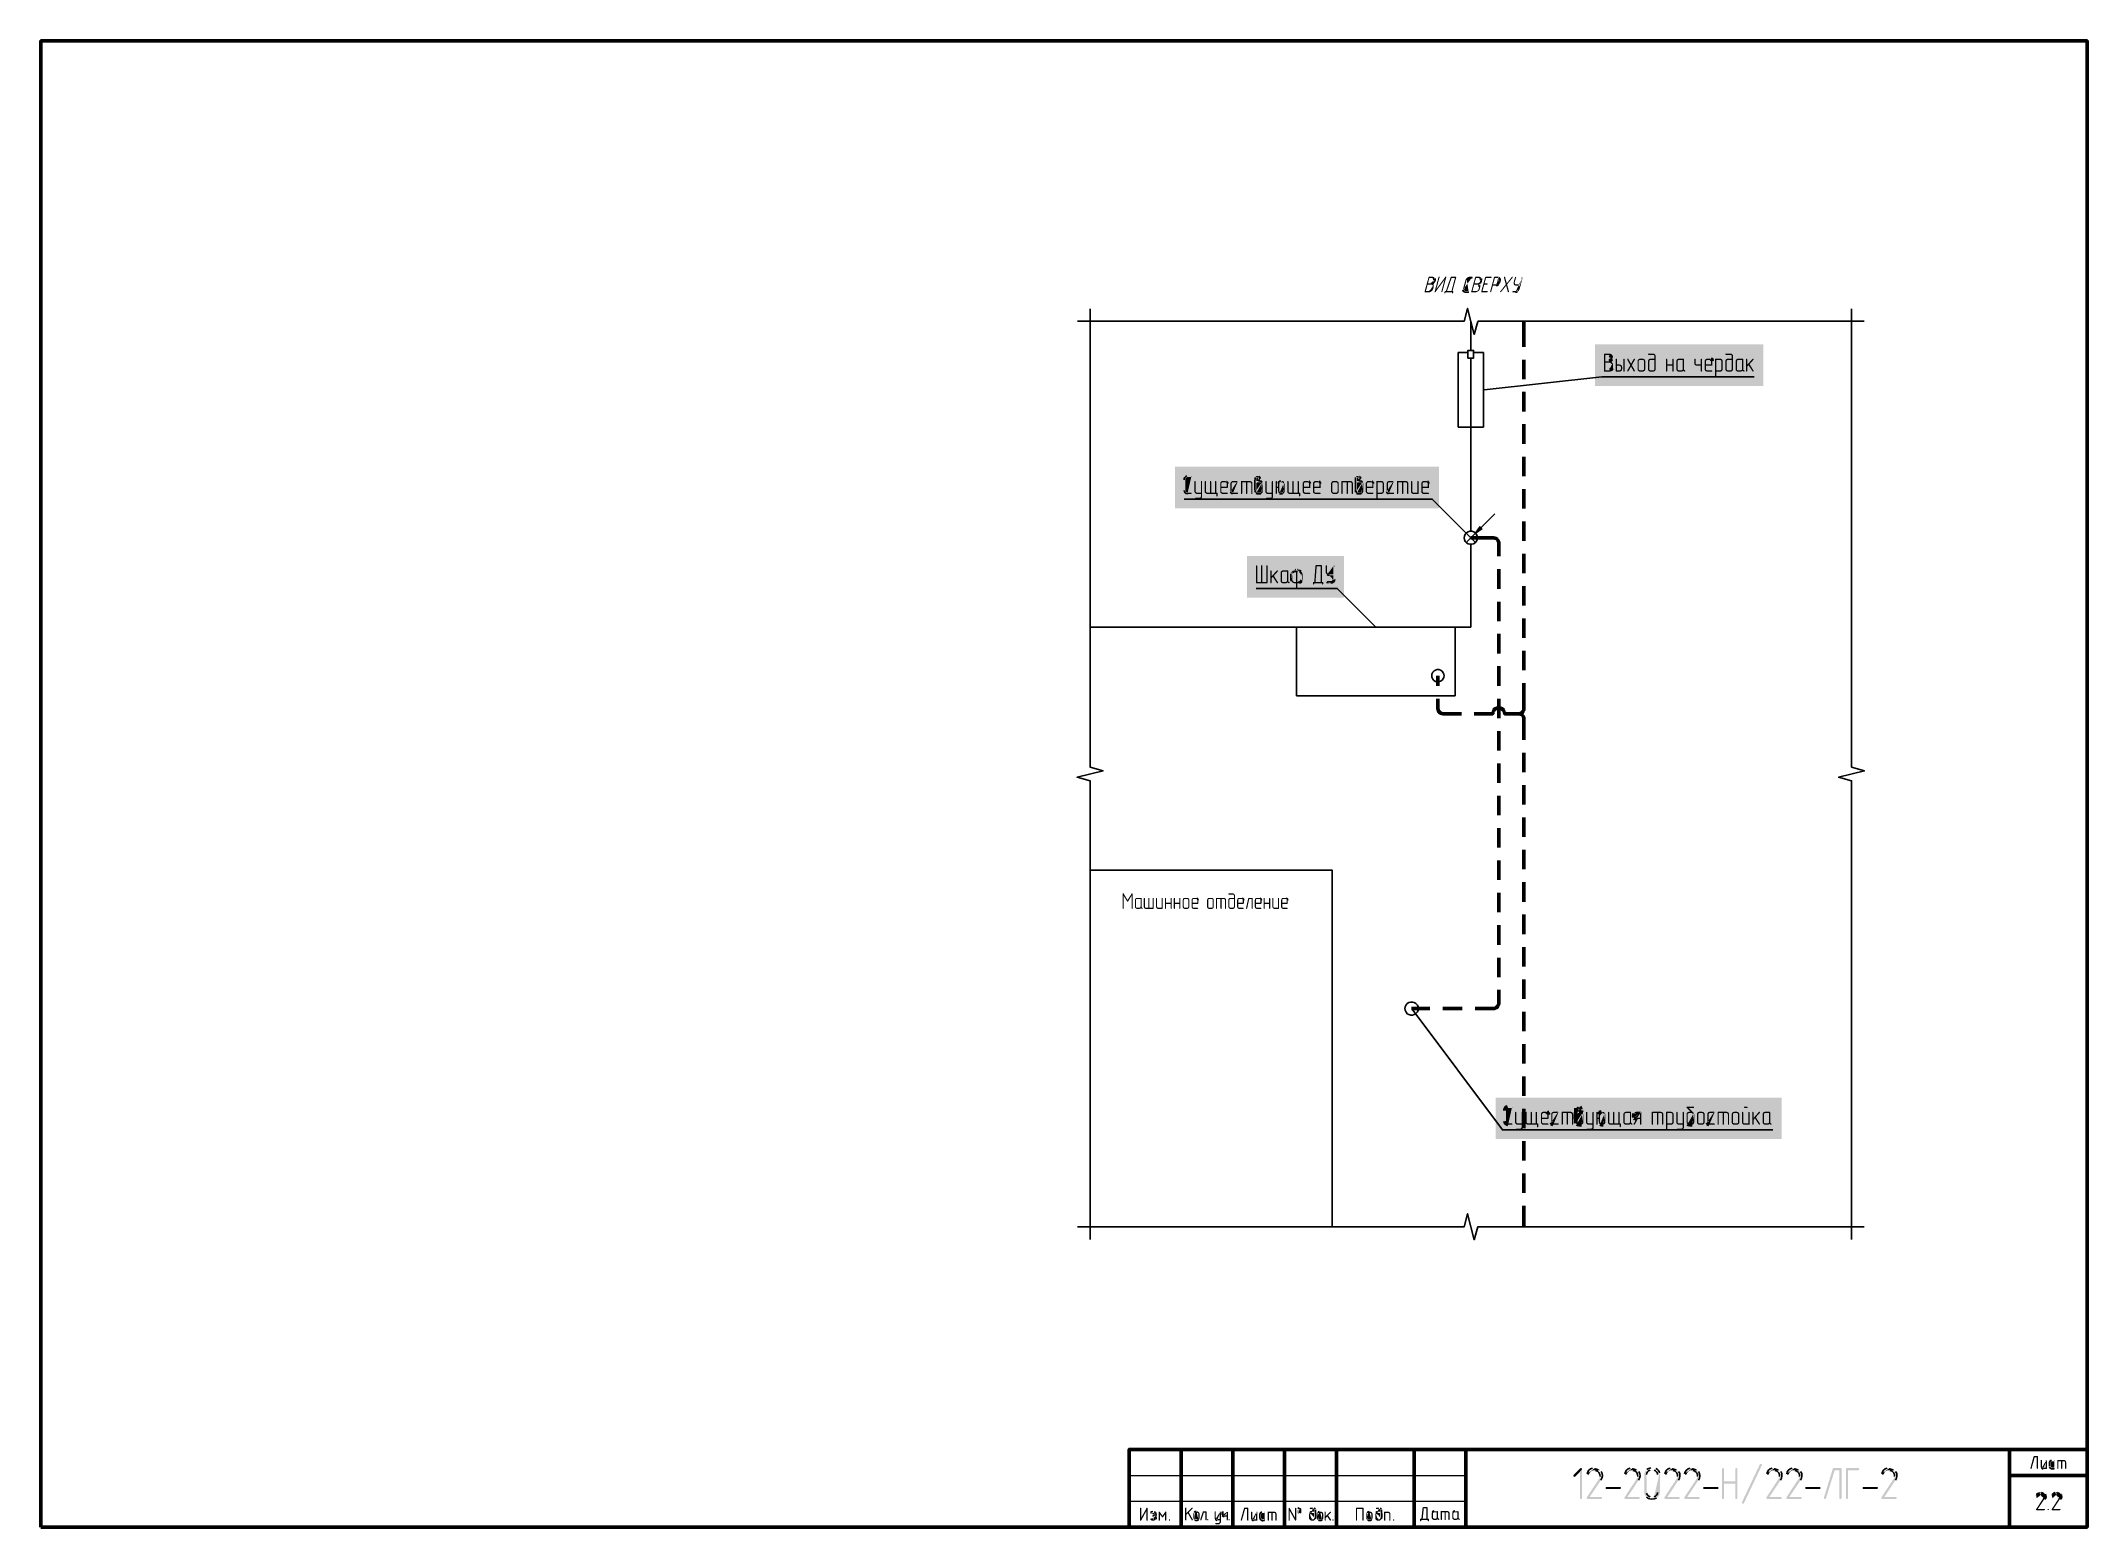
# Model space of a CAD drawing. Header units: millimetres. Extents: x -211 to 10565, y -2293 to 2244.
# Drawn here: x 3928.4 to 4323.4, y -30.7 to 256.3 of the extents above; entities that cross this region are included whole.
import ezdxf

# ---------------------------------------------------------------- set-up
doc = ezdxf.new("R2010")
doc.units = ezdxf.units.MM
doc.layers.add('PDF _Геометрия', color=7, linetype='Continuous')
doc.layers.add('PDF _Сплошная заливка', color=7, linetype='Continuous')

msp = doc.modelspace()

# ---------------------------------------------------------------- hatches: boundary and pattern name
at = {"layer": 'PDF _Сплошная заливка', "transparency": 33554559}
for points in [[(4197.06, 210.72), (4196.38, 210.72), (4196.32, 210.7), (4196.28, 210.61), (4195.51, 207.84), (4195.51, 207.82), (4195.54, 207.76), (4195.6, 207.74), (4196.51, 207.74), (4196.76, 207.86), (4196.85, 207.93), (4195.77, 207.95), (4196.11, 209.22), (4196.76, 209.22), (4197.21, 209.28), (4197.08, 209.36), (4197.12, 209.39), (4196.17, 209.43), (4196.45, 210.51), (4197, 210.51), (4197.46, 210.53), (4197.36, 210.63), (4197.29, 210.68), (4197.21, 210.7), (4197.14, 210.72)], [(4199.64, 210.76), (4199.58, 210.74), (4199.51, 210.68), (4197.8, 208.35), (4197.46, 207.86), (4197.46, 207.76), (4197.53, 207.74), (4197.57, 207.74), (4197.65, 207.82), (4199.37, 210.15), (4199.7, 210.63), (4199.7, 210.72)], [(4198.33, 210.74), (4198.24, 210.72), (4198.2, 210.63), (4197.46, 207.86), (4197.8, 208.35), (4198.41, 210.63), (4198.41, 210.72)], [(4199.7, 210.63), (4199.37, 210.15), (4198.75, 207.86), (4198.75, 207.78), (4198.82, 207.76), (4198.9, 207.78), (4198.96, 207.86)], [(4201.63, 210.61), (4201.38, 210.51), (4200.7, 207.95), (4199.49, 207.95), (4199.43, 207.9), (4199.39, 207.84), (4199.32, 207.63), (4199.32, 207.61), (4199.34, 207.55), (4199.41, 207.52), (4199.49, 207.55), (4199.54, 207.63), (4199.56, 207.74), (4200.85, 207.74), (4201.1, 207.84), (4201.1, 207.86), (4201.08, 207.93), (4201.02, 207.95), (4200.91, 207.95)], [(4201.55, 210.72), (4200.64, 210.72), (4200.59, 210.7), (4200.55, 210.63), (4199.62, 207.95), (4199.85, 207.95), (4200.74, 210.51), (4201.38, 210.51), (4201.63, 210.61), (4201.63, 210.63), (4201.61, 210.7)], [(4206.05, 210.72), (4205.38, 210.72), (4205.31, 210.7), (4205.27, 210.61), (4204.53, 207.84), (4204.51, 207.82), (4204.53, 207.76), (4204.59, 207.74), (4205.5, 207.74), (4205.76, 207.86), (4205.84, 207.93), (4204.76, 207.95), (4205.1, 209.22), (4205.76, 209.22), (4206.2, 209.28), (4206.07, 209.36), (4206.12, 209.39), (4205.16, 209.43), (4205.46, 210.51), (4205.99, 210.51), (4206.45, 210.53), (4206.41, 210.59), (4206.29, 210.68), (4206.2, 210.7), (4206.14, 210.72)], [(4208.4, 210.72), (4207.32, 210.72), (4207.24, 210.7), (4207.2, 210.61), (4206.45, 207.84), (4206.45, 207.76), (4206.54, 207.74), (4207.6, 207.74), (4207.68, 207.76), (4207.75, 207.84), (4207.72, 207.9), (4207.66, 207.95), (4206.69, 207.95), (4207.05, 209.22), (4207.58, 209.22), (4207.66, 209.26), (4207.7, 209.32), (4207.7, 209.41), (4207.64, 209.43), (4207.09, 209.43), (4207.39, 210.51), (4208.36, 210.51), (4208.44, 210.55), (4208.49, 210.61), (4208.47, 210.7)], [(4210.98, 210.74), (4210.96, 210.72), (4210.88, 210.7), (4210.84, 210.63), (4210.84, 210.57), (4211.19, 209.24), (4211.39, 209.45), (4211.05, 210.68), (4211.05, 210.7)], [(4212.46, 210.74), (4212.44, 210.72), (4212.36, 210.68), (4211.39, 209.45), (4211.19, 209.24), (4211.26, 209.01), (4211.6, 207.78), (4211.6, 207.76), (4211.66, 207.74), (4211.74, 207.76), (4211.81, 207.84), (4211.81, 207.88), (4211.45, 209.24), (4212.53, 210.57), (4212.55, 210.63), (4212.55, 210.7)], [(4213.12, 210.72), (4213.04, 210.7), (4212.97, 210.61), (4212.72, 209.66), (4212.7, 209.6), (4212.7, 209.41), (4212.72, 209.34), (4212.74, 209.26), (4212.78, 209.2), (4213.25, 209.24), (4213.16, 209.24), (4213.1, 209.26), (4212.97, 209.34), (4212.95, 209.41), (4212.93, 209.49), (4212.93, 209.66), (4213.18, 210.61), (4213.21, 210.63), (4213.18, 210.7)], [(4201.1, 207.84), (4200.85, 207.74), (4200.83, 207.63), (4200.83, 207.55), (4200.91, 207.52), (4200.97, 207.55), (4201.04, 207.63)], [(4211.19, 209.24), (4210.12, 207.88), (4210.09, 207.84), (4210.09, 207.76), (4210.18, 207.74), (4210.2, 207.74), (4210.28, 207.78), (4211.26, 209.01)], [(4231.04, 195.91), (4230.28, 195.91), (4230.2, 195.86), (4230.18, 195.78), (4230.18, 192.52), (4230.22, 192.44), (4230.3, 192.42), (4231.25, 192.42), (4231.34, 192.44), (4231.42, 192.46), (4231.51, 192.52), (4231.59, 192.56), (4231.68, 192.65), (4230.43, 192.67), (4230.43, 194.15), (4231.17, 194.15), (4231.68, 194.21), (4231.59, 194.28), (4231.51, 194.32), (4231.53, 194.34), (4230.43, 194.4), (4230.43, 195.65), (4231.04, 195.65), (4231.57, 195.67), (4231.51, 195.74), (4231.42, 195.8), (4231.34, 195.84), (4231.23, 195.89), (4231.15, 195.89)], [(4232.55, 194.91), (4232.46, 194.87), (4232.42, 194.79), (4232.42, 192.52), (4232.46, 192.44), (4232.55, 192.42), (4233.27, 192.42), (4233.43, 192.5), (4233.52, 192.56), (4233.58, 192.63), (4232.67, 192.67), (4232.67, 193.54), (4233.16, 193.54), (4233.58, 193.56), (4233.52, 193.64), (4233.43, 193.71), (4233.35, 193.75), (4233.27, 193.77), (4233.16, 193.79), (4232.67, 193.79), (4232.67, 194.79), (4232.63, 194.87)], [(4234.03, 194.91), (4233.94, 194.87), (4233.9, 194.79), (4233.9, 192.52), (4233.94, 192.44), (4234.03, 192.42), (4234.11, 192.44), (4234.13, 192.46), (4234.15, 192.54), (4234.15, 194.79), (4234.11, 194.87)], [(4234.77, 194.91), (4234.66, 194.87), (4234.64, 194.79), (4234.64, 194.72), (4235.23, 193.66), (4235.38, 193.41), (4235.89, 192.48), (4235.91, 192.46), (4235.99, 192.42), (4236.1, 192.46), (4236.12, 192.54), (4236.12, 192.61), (4235.53, 193.66), (4235.38, 193.92), (4234.87, 194.85), (4234.85, 194.87)], [(4235.23, 193.66), (4234.64, 192.61), (4234.64, 192.54), (4234.66, 192.46), (4234.77, 192.42), (4234.83, 192.44), (4234.87, 192.48), (4235.38, 193.41)], [(4235.99, 194.91), (4235.93, 194.89), (4235.89, 194.85), (4235.38, 193.92), (4235.53, 193.66), (4236.12, 194.72), (4236.12, 194.79), (4236.1, 194.87)], [(4236.71, 194.68), (4236.63, 194.51), (4236.63, 192.82), (4236.65, 192.73), (4236.71, 192.63), (4237.12, 192.67), (4237.03, 192.69), (4236.95, 192.73), (4236.88, 192.82), (4236.88, 194.51), (4236.95, 194.57), (4237.03, 194.64), (4237.12, 194.66), (4237.62, 194.66)], [(4237.62, 194.91), (4237.12, 194.91), (4237.01, 194.89), (4236.93, 194.87), (4236.84, 194.83), (4236.76, 194.74), (4236.71, 194.68), (4237.62, 194.66), (4237.71, 194.64), (4237.79, 194.57), (4237.86, 194.51), (4237.88, 194.4), (4237.88, 192.92), (4237.86, 192.82), (4237.79, 192.73), (4237.71, 192.69), (4237.62, 192.67), (4237.12, 192.67), (4236.71, 192.63), (4236.84, 192.5), (4237.01, 192.42), (4237.71, 192.42), (4237.81, 192.46), (4237.9, 192.5), (4237.98, 192.56), (4238.03, 192.63), (4238.09, 192.71), (4238.11, 192.82), (4238.11, 194.51), (4238.09, 194.59), (4238.05, 194.68), (4237.98, 194.76), (4237.9, 194.83), (4237.81, 194.87), (4237.73, 194.89)], [(4239.63, 195.91), (4238.75, 195.91), (4238.66, 195.86), (4238.64, 195.78), (4238.66, 195.7), (4238.77, 195.65), (4239.63, 195.65), (4239.72, 195.63), (4239.8, 195.59), (4239.87, 195.5), (4239.89, 195.4), (4239.89, 194.91), (4239.13, 194.91), (4239.04, 194.89), (4238.94, 194.87), (4238.85, 194.83), (4238.79, 194.76), (4238.72, 194.68), (4239.89, 194.66), (4239.89, 192.92), (4239.87, 192.82), (4239.8, 192.73), (4239.72, 192.69), (4239.63, 192.67), (4239.13, 192.67), (4238.72, 192.65), (4238.79, 192.56), (4238.85, 192.5), (4238.94, 192.46), (4239.04, 192.42), (4239.74, 192.42), (4239.91, 192.5), (4239.99, 192.56), (4240.04, 192.63), (4240.1, 192.71), (4240.12, 192.82), (4240.12, 195.5), (4240.1, 195.59), (4240.06, 195.67), (4239.91, 195.82), (4239.82, 195.86), (4239.72, 195.89)], [(4238.72, 194.68), (4238.64, 194.51), (4238.64, 192.82), (4238.66, 192.73), (4238.72, 192.65), (4239.13, 192.67), (4239.04, 192.69), (4238.96, 192.73), (4238.89, 192.82), (4238.89, 194.51), (4238.96, 194.57), (4239.04, 194.64), (4239.13, 194.66), (4239.89, 194.66)], [(4242.24, 194.91), (4242.15, 194.87), (4242.11, 194.79), (4242.11, 192.54), (4242.15, 192.44), (4242.24, 192.42), (4242.32, 192.44), (4242.32, 192.46), (4242.36, 192.54), (4242.36, 193.54), (4243.36, 193.54), (4242.36, 193.79), (4242.36, 194.79), (4242.32, 194.87)], [(4243.46, 194.91), (4243.38, 194.87), (4243.36, 194.79), (4243.36, 193.79), (4242.36, 193.79), (4243.36, 193.54), (4243.36, 192.54), (4243.38, 192.44), (4243.46, 192.42), (4243.57, 192.44), (4243.57, 192.46), (4243.59, 192.54), (4243.59, 194.79), (4243.55, 194.87)], [(4244.21, 194.68), (4244.12, 194.51), (4244.12, 192.82), (4244.14, 192.73), (4244.21, 192.63), (4244.33, 192.5), (4244.5, 192.42), (4245.14, 192.42), (4245.24, 192.44), (4245.33, 192.46), (4245.41, 192.52), (4245.47, 192.58), (4245.86, 192.61), (4245.77, 192.65), (4244.61, 192.67), (4244.52, 192.69), (4244.44, 192.73), (4244.37, 192.82), (4244.37, 194.51), (4244.44, 194.57), (4244.52, 194.64), (4244.61, 194.66), (4245.37, 194.66)], [(4245.47, 194.91), (4244.61, 194.91), (4244.5, 194.89), (4244.42, 194.87), (4244.33, 194.83), (4244.25, 194.74), (4244.21, 194.68), (4245.37, 194.66), (4245.37, 192.92), (4245.35, 192.82), (4245.28, 192.73), (4245.2, 192.69), (4245.11, 192.67), (4244.61, 192.67), (4245.77, 192.65), (4245.73, 192.69), (4245.64, 192.75), (4245.62, 192.82), (4245.6, 192.92), (4245.6, 194.81), (4245.58, 194.87)], [(4247.72, 194.91), (4247.63, 194.87), (4247.59, 194.79), (4247.59, 193.94), (4247.61, 193.83), (4247.68, 193.75), (4248.08, 193.79), (4247.99, 193.81), (4247.91, 193.85), (4247.84, 193.94), (4247.84, 194.79), (4247.8, 194.87)], [(4248.95, 194.91), (4248.86, 194.87), (4248.84, 194.79), (4248.84, 193.79), (4248.08, 193.79), (4247.68, 193.75), (4247.8, 193.62), (4247.89, 193.58), (4247.97, 193.54), (4248.84, 193.54), (4248.84, 192.52), (4248.86, 192.44), (4248.95, 192.42), (4249.05, 192.44), (4249.05, 192.46), (4249.07, 192.54), (4249.07, 194.79), (4249.03, 194.87)], [(4249.69, 194.68), (4249.6, 194.51), (4249.6, 192.82), (4249.62, 192.71), (4249.69, 192.63), (4249.81, 192.5), (4249.9, 192.46), (4250, 192.42), (4250.98, 192.42), (4251.06, 192.46), (4251.08, 192.54), (4251.04, 192.63), (4250.96, 192.67), (4250.09, 192.67), (4250, 192.69), (4249.92, 192.73), (4249.85, 192.82), (4249.85, 193.54), (4251, 193.54), (4251.06, 193.58), (4251.08, 193.66), (4249.85, 193.79), (4249.85, 194.51), (4249.92, 194.57), (4250, 194.64), (4250.09, 194.66), (4250.6, 194.66)], [(4252.58, 194.91), (4251.7, 194.91), (4251.61, 194.87), (4251.59, 194.79), (4251.59, 191.55), (4251.63, 191.46), (4251.72, 191.42), (4251.8, 191.46), (4251.84, 191.55), (4251.84, 192.42), (4252.69, 192.42), (4252.86, 192.5), (4252.94, 192.56), (4252.99, 192.63), (4251.84, 192.67), (4251.84, 194.66), (4252.58, 194.66), (4252.99, 194.68), (4252.92, 194.76), (4252.86, 194.83), (4252.78, 194.87), (4252.69, 194.89)], [(4252.99, 194.68), (4252.58, 194.66), (4252.67, 194.64), (4252.75, 194.57), (4252.82, 194.51), (4252.84, 194.4), (4252.84, 192.92), (4252.82, 192.82), (4252.75, 192.73), (4252.67, 192.69), (4252.58, 192.67), (4251.84, 192.67), (4252.99, 192.63), (4253.05, 192.71), (4253.07, 192.82), (4253.07, 194.51), (4253.05, 194.59)], [(4254.57, 195.91), (4253.68, 195.91), (4253.6, 195.86), (4253.58, 195.78), (4253.6, 195.7), (4253.71, 195.65), (4254.57, 195.65), (4254.66, 195.63), (4254.74, 195.59), (4254.81, 195.5), (4254.83, 195.4), (4254.83, 194.91), (4254.07, 194.91), (4253.98, 194.89), (4253.88, 194.87), (4253.79, 194.83), (4253.73, 194.76), (4253.66, 194.68), (4254.83, 194.66), (4254.83, 192.92), (4254.81, 192.82), (4254.74, 192.73), (4254.66, 192.69), (4254.57, 192.67), (4254.07, 192.67), (4253.66, 192.65), (4253.73, 192.56), (4253.79, 192.5), (4253.88, 192.46), (4253.98, 192.42), (4254.68, 192.42), (4254.85, 192.5), (4254.93, 192.56), (4254.98, 192.63), (4255.04, 192.71), (4255.06, 192.82), (4255.06, 195.5), (4255.04, 195.59), (4255, 195.67), (4254.85, 195.82), (4254.76, 195.86), (4254.66, 195.89)], [(4253.66, 194.68), (4253.58, 194.51), (4253.58, 192.82), (4253.6, 192.73), (4253.66, 192.65), (4254.07, 192.67), (4253.98, 192.69), (4253.9, 192.73), (4253.83, 192.82), (4253.83, 194.51), (4253.9, 194.57), (4253.98, 194.64), (4254.07, 194.66), (4254.83, 194.66)], [(4255.65, 194.68), (4255.57, 194.51), (4255.57, 192.82), (4255.59, 192.73), (4255.65, 192.63), (4255.78, 192.5), (4255.95, 192.42), (4256.58, 192.42), (4256.69, 192.44), (4256.77, 192.46), (4256.86, 192.52), (4256.92, 192.58), (4257.3, 192.61), (4257.22, 192.65), (4256.05, 192.67), (4255.97, 192.69), (4255.89, 192.73), (4255.82, 192.82), (4255.82, 194.51), (4255.89, 194.57), (4255.97, 194.64), (4256.05, 194.66), (4256.82, 194.66)], [(4256.92, 194.91), (4256.05, 194.91), (4255.95, 194.89), (4255.86, 194.87), (4255.78, 194.83), (4255.7, 194.74), (4255.65, 194.68), (4256.82, 194.66), (4256.82, 192.92), (4256.8, 192.82), (4256.73, 192.73), (4256.65, 192.69), (4256.56, 192.67), (4256.05, 192.67), (4257.22, 192.65), (4257.18, 192.69), (4257.09, 192.75), (4257.07, 192.82), (4257.05, 192.92), (4257.05, 194.81), (4257.03, 194.87)], [(4257.68, 194.91), (4257.6, 194.87), (4257.56, 194.79), (4257.56, 192.52), (4257.6, 192.44), (4257.68, 192.42), (4257.77, 192.44), (4257.77, 192.46), (4257.81, 192.54), (4257.81, 193.35), (4258.07, 193.64), (4257.81, 193.73), (4257.81, 194.79), (4257.77, 194.87)], [(4258.93, 194.91), (4258.91, 194.91), (4258.83, 194.87), (4257.81, 193.73), (4258.07, 193.64), (4258.83, 192.48), (4258.87, 192.44), (4258.91, 192.42), (4259.02, 192.46), (4259.04, 192.54), (4259.04, 192.61), (4258.26, 193.85), (4259.02, 194.7), (4259.06, 194.79), (4259.02, 194.87)], [(4233.58, 193.56), (4233.16, 193.54), (4233.27, 193.52), (4233.33, 193.47), (4233.39, 193.39), (4233.41, 193.28), (4233.41, 192.92), (4233.39, 192.82), (4233.33, 192.73), (4233.27, 192.69), (4233.16, 192.67), (4232.67, 192.67), (4233.58, 192.63), (4233.62, 192.71), (4233.67, 192.92), (4233.67, 193.28), (4233.65, 193.39), (4233.62, 193.47)], [(4245.86, 192.61), (4245.47, 192.58), (4245.58, 192.48), (4245.62, 192.46), (4245.71, 192.42), (4245.75, 192.42), (4245.83, 192.44), (4245.88, 192.54)], [(4257.3, 192.61), (4256.92, 192.58), (4257.03, 192.48), (4257.07, 192.46), (4257.16, 192.42), (4257.2, 192.42), (4257.28, 192.44), (4257.32, 192.54)], [(4151.21, 171.3), (4151.12, 171.26), (4151.08, 171.17), (4151.08, 169.2), (4151.1, 169.12), (4151.16, 169.03), (4151.56, 169.05), (4151.48, 169.08), (4151.4, 169.12), (4151.33, 169.2), (4151.33, 171.17), (4151.29, 171.26)], [(4152.43, 171.3), (4152.35, 171.26), (4152.33, 171.17), (4152.33, 169.05), (4151.56, 169.05), (4151.16, 169.03), (4151.23, 168.95), (4151.29, 168.89), (4151.37, 168.84), (4151.48, 168.8), (4152.33, 168.8), (4152.33, 168.31), (4152.31, 168.21), (4152.24, 168.12), (4152.18, 168.08), (4152.07, 168.06), (4151.31, 168.06), (4151.23, 168.02), (4151.21, 167.93), (4151.23, 167.85), (4151.33, 167.81), (4152.18, 167.81), (4152.35, 167.89), (4152.43, 167.95), (4152.47, 168.02), (4152.54, 168.1), (4152.56, 168.21), (4152.56, 171.17), (4152.52, 171.26)], [(4153.19, 171.3), (4153.11, 171.26), (4153.07, 171.17), (4153.07, 169.2), (4153.09, 169.12), (4153.15, 169.01), (4153.28, 168.89), (4153.45, 168.8), (4155.31, 168.8), (4155.31, 168.42), (4155.35, 168.33), (4155.44, 168.31), (4155.52, 168.33), (4155.56, 168.42), (4155.56, 168.95), (4155.52, 169.03), (4155.44, 169.05), (4153.55, 169.05), (4153.47, 169.08), (4153.38, 169.12), (4153.32, 169.2), (4153.32, 171.17), (4153.28, 171.26)], [(4154.19, 171.3), (4154.1, 171.26), (4154.06, 171.17), (4154.06, 169.05), (4153.55, 169.05), (4154.32, 169.05), (4154.32, 171.17), (4154.27, 171.26)], [(4155.18, 171.3), (4155.1, 171.26), (4155.06, 171.17), (4155.06, 169.05), (4154.32, 169.05), (4155.31, 169.05), (4155.31, 171.17), (4155.27, 171.26)], [(4156.14, 171.06), (4156.05, 170.9), (4156.05, 169.2), (4156.07, 169.1), (4156.14, 169.01), (4156.26, 168.89), (4156.35, 168.84), (4156.45, 168.8), (4157.43, 168.8), (4157.51, 168.84), (4157.53, 168.93), (4157.49, 169.01), (4157.41, 169.05), (4156.54, 169.05), (4156.45, 169.08), (4156.37, 169.12), (4156.3, 169.2), (4156.3, 169.92), (4157.45, 169.92), (4157.51, 169.96), (4157.53, 170.05), (4156.3, 170.18), (4156.3, 170.9), (4156.37, 170.96), (4156.45, 171.02), (4156.54, 171.04), (4157.05, 171.04)], [(4161.79, 171.3), (4160.16, 171.3), (4160.07, 171.26), (4160.05, 171.17), (4160.05, 168.93), (4160.09, 168.82), (4160.18, 168.8), (4160.26, 168.82), (4160.26, 168.84), (4160.3, 168.93), (4160.3, 171.04), (4161.79, 171.04), (4162.21, 171.06), (4162.14, 171.15), (4162.06, 171.21), (4161.98, 171.26), (4161.89, 171.28)], [(4161.3, 171.04), (4161.04, 171.04), (4161.04, 168.93), (4161.09, 168.82), (4161.17, 168.8), (4161.26, 168.82), (4161.26, 168.84), (4161.3, 168.93)], [(4162.21, 171.06), (4161.79, 171.04), (4161.89, 171.02), (4162.02, 170.9), (4162.04, 170.79), (4162.04, 168.93), (4162.08, 168.82), (4162.17, 168.8), (4162.25, 168.82), (4162.25, 168.84), (4162.29, 168.93), (4162.29, 170.79), (4162.27, 170.9), (4162.25, 170.98)], [(4164.9, 171.3), (4164.81, 171.26), (4164.77, 171.17), (4164.77, 169.2), (4164.79, 169.12), (4164.85, 169.03), (4165.26, 169.05), (4165.17, 169.08), (4165.09, 169.12), (4165.02, 169.2), (4165.02, 171.17), (4164.98, 171.26)], [(4166.12, 171.3), (4166.04, 171.26), (4166.02, 171.17), (4166.02, 169.05), (4165.26, 169.05), (4164.85, 169.03), (4164.92, 168.95), (4164.98, 168.89), (4165.07, 168.84), (4165.17, 168.8), (4166.02, 168.8), (4166.02, 168.31), (4166, 168.21), (4165.93, 168.12), (4165.87, 168.08), (4165.76, 168.06), (4165, 168.06), (4164.92, 168.02), (4164.9, 167.93), (4164.92, 167.85), (4165.02, 167.81), (4165.87, 167.81), (4166.04, 167.89), (4166.12, 167.95), (4166.17, 168.02), (4166.23, 168.1), (4166.25, 168.21), (4166.25, 171.17), (4166.21, 171.26)], [(4166.88, 171.3), (4166.8, 171.26), (4166.76, 171.17), (4166.76, 168.91), (4166.8, 168.82), (4166.88, 168.8), (4166.97, 168.82), (4166.97, 168.84), (4167.01, 168.93), (4167.01, 169.92), (4167.24, 169.92), (4167.01, 170.18), (4167.01, 171.17), (4166.97, 171.26)], [(4169.13, 171.3), (4169.04, 171.26), (4169, 171.17), (4169, 169.2), (4169.02, 169.12), (4169.09, 169.01), (4169.21, 168.89), (4169.38, 168.8), (4171.24, 168.8), (4171.24, 168.42), (4171.29, 168.33), (4171.37, 168.31), (4171.46, 168.33), (4171.5, 168.42), (4171.5, 168.95), (4171.46, 169.03), (4171.37, 169.05), (4169.49, 169.05), (4169.4, 169.08), (4169.32, 169.12), (4169.25, 169.2), (4169.25, 171.17), (4169.21, 171.26)], [(4170.12, 171.3), (4170.04, 171.26), (4170, 171.17), (4170, 169.05), (4169.49, 169.05), (4170.25, 169.05), (4170.25, 171.17), (4170.21, 171.26)], [(4171.12, 171.3), (4171.03, 171.26), (4170.99, 171.17), (4170.99, 169.05), (4170.25, 169.05), (4171.24, 169.05), (4171.24, 171.17), (4171.2, 171.26)], [(4172.07, 171.06), (4171.98, 170.9), (4171.98, 169.2), (4172.01, 169.1), (4172.07, 169.01), (4172.2, 168.89), (4172.28, 168.84), (4172.39, 168.8), (4173.36, 168.8), (4173.44, 168.84), (4173.47, 168.93), (4173.42, 169.01), (4173.34, 169.05), (4172.47, 169.05), (4172.39, 169.08), (4172.3, 169.12), (4172.24, 169.2), (4172.24, 169.92), (4173.38, 169.92), (4173.44, 169.96), (4173.47, 170.05), (4172.24, 170.18), (4172.24, 170.9), (4172.3, 170.96), (4172.39, 171.02), (4172.47, 171.04), (4172.98, 171.04)], [(4174.06, 171.06), (4173.97, 170.9), (4173.97, 169.2), (4173.99, 169.1), (4174.06, 169.01), (4174.19, 168.89), (4174.27, 168.84), (4174.38, 168.8), (4175.35, 168.8), (4175.43, 168.84), (4175.45, 168.93), (4175.41, 169.01), (4175.33, 169.05), (4174.46, 169.05), (4174.38, 169.08), (4174.29, 169.12), (4174.23, 169.2), (4174.23, 169.92), (4175.37, 169.92), (4175.43, 169.96), (4175.45, 170.05), (4174.23, 170.18), (4174.23, 170.9), (4174.29, 170.96), (4174.38, 171.02), (4174.46, 171.04), (4174.97, 171.04)], [(4177.55, 171.06), (4177.47, 170.9), (4177.47, 169.2), (4177.49, 169.12), (4177.55, 169.01), (4177.95, 169.05), (4177.87, 169.08), (4177.78, 169.12), (4177.72, 169.2), (4177.72, 170.9), (4177.78, 170.96), (4177.87, 171.02), (4177.95, 171.04), (4178.46, 171.04)], [(4178.46, 171.3), (4177.95, 171.3), (4177.85, 171.28), (4177.76, 171.26), (4177.68, 171.21), (4177.59, 171.13), (4177.55, 171.06), (4178.46, 171.04), (4178.54, 171.02), (4178.63, 170.96), (4178.69, 170.9), (4178.71, 170.79), (4178.71, 169.31), (4178.69, 169.2), (4178.63, 169.12), (4178.54, 169.08), (4178.46, 169.05), (4177.95, 169.05), (4177.55, 169.01), (4177.68, 168.89), (4177.85, 168.8), (4178.54, 168.8), (4178.65, 168.84), (4178.73, 168.89), (4178.82, 168.95), (4178.86, 169.01), (4178.93, 169.1), (4178.95, 169.2), (4178.95, 170.9), (4178.93, 170.98), (4178.88, 171.06), (4178.82, 171.15), (4178.73, 171.21), (4178.65, 171.26), (4178.57, 171.28)], [(4181.19, 171.3), (4179.56, 171.3), (4179.48, 171.26), (4179.45, 171.17), (4179.45, 168.93), (4179.5, 168.82), (4179.58, 168.8), (4179.67, 168.82), (4179.67, 168.84), (4179.71, 168.93), (4179.71, 171.04), (4181.19, 171.04), (4181.61, 171.06), (4181.55, 171.15), (4181.46, 171.21), (4181.38, 171.26), (4181.3, 171.28)], [(4180.7, 171.04), (4180.45, 171.04), (4180.45, 168.93), (4180.49, 168.82), (4180.58, 168.8), (4180.66, 168.82), (4180.66, 168.84), (4180.7, 168.93)], [(4181.61, 171.06), (4181.19, 171.04), (4181.3, 171.02), (4181.42, 170.9), (4181.44, 170.79), (4181.44, 168.93), (4181.49, 168.82), (4181.57, 168.8), (4181.65, 168.82), (4181.65, 168.84), (4181.7, 168.93), (4181.7, 170.79), (4181.68, 170.9), (4181.65, 170.98)], [(4184.26, 171.06), (4184.17, 170.9), (4184.17, 169.2), (4184.19, 169.1), (4184.26, 169.01), (4184.38, 168.89), (4184.47, 168.84), (4184.58, 168.8), (4185.55, 168.8), (4185.63, 168.84), (4185.65, 168.93), (4185.61, 169.01), (4185.53, 169.05), (4184.66, 169.05), (4184.58, 169.08), (4184.49, 169.12), (4184.43, 169.2), (4184.43, 169.92), (4185.57, 169.92), (4185.63, 169.96), (4185.65, 170.05), (4184.43, 170.18), (4184.43, 170.9), (4184.49, 170.96), (4184.58, 171.02), (4184.66, 171.04), (4185.17, 171.04)], [(4187.18, 171.3), (4186.29, 171.3), (4186.2, 171.26), (4186.18, 171.17), (4186.18, 167.93), (4186.23, 167.85), (4186.31, 167.81), (4186.39, 167.85), (4186.44, 167.93), (4186.44, 168.8), (4187.28, 168.8), (4187.45, 168.89), (4187.54, 168.95), (4187.58, 169.01), (4186.44, 169.05), (4186.44, 171.04), (4187.18, 171.04), (4187.58, 171.06), (4187.52, 171.15), (4187.45, 171.21), (4187.37, 171.26), (4187.28, 171.28)], [(4187.58, 171.06), (4187.18, 171.04), (4187.26, 171.02), (4187.35, 170.96), (4187.41, 170.9), (4187.43, 170.79), (4187.43, 169.31), (4187.41, 169.2), (4187.35, 169.12), (4187.26, 169.08), (4187.18, 169.05), (4186.44, 169.05), (4187.58, 169.01), (4187.64, 169.1), (4187.66, 169.2), (4187.66, 170.9), (4187.64, 170.98)], [(4191.9, 171.3), (4190.27, 171.3), (4190.18, 171.26), (4190.16, 171.17), (4190.16, 168.93), (4190.2, 168.82), (4190.29, 168.8), (4190.37, 168.82), (4190.37, 168.84), (4190.42, 168.93), (4190.42, 171.04), (4191.9, 171.04), (4192.32, 171.06), (4192.26, 171.15), (4192.17, 171.21), (4192.09, 171.26), (4192, 171.28)], [(4191.41, 171.04), (4191.16, 171.04), (4191.16, 168.93), (4191.2, 168.82), (4191.28, 168.8), (4191.37, 168.82), (4191.37, 168.84), (4191.41, 168.93)], [(4192.32, 171.06), (4191.9, 171.04), (4192, 171.02), (4192.13, 170.9), (4192.15, 170.79), (4192.15, 168.93), (4192.19, 168.82), (4192.28, 168.8), (4192.36, 168.82), (4192.36, 168.84), (4192.4, 168.93), (4192.4, 170.79), (4192.38, 170.9), (4192.36, 170.98)], [(4193.02, 171.3), (4192.93, 171.26), (4192.89, 171.17), (4192.89, 169.2), (4192.91, 169.12), (4192.98, 169.01), (4193.38, 169.05), (4193.29, 169.08), (4193.21, 169.12), (4193.14, 169.2), (4193.14, 171.17), (4193.1, 171.26)], [(4194.25, 171.3), (4194.16, 171.26), (4194.14, 171.17), (4194.14, 169.05), (4193.38, 169.05), (4192.98, 169.01), (4193.1, 168.89), (4193.27, 168.8), (4194.29, 168.8), (4194.35, 168.84), (4194.37, 168.93), (4194.37, 171.17), (4194.33, 171.26)], [(4194.96, 171.06), (4194.88, 170.9), (4194.88, 169.2), (4194.9, 169.1), (4194.96, 169.01), (4195.09, 168.89), (4195.18, 168.84), (4195.28, 168.8), (4196.26, 168.8), (4196.34, 168.84), (4196.36, 168.93), (4196.32, 169.01), (4196.23, 169.05), (4195.37, 169.05), (4195.28, 169.08), (4195.2, 169.12), (4195.13, 169.2), (4195.13, 169.92), (4196.28, 169.92), (4196.34, 169.96), (4196.36, 170.05), (4195.13, 170.18), (4195.13, 170.9), (4195.2, 170.96), (4195.28, 171.02), (4195.37, 171.04), (4195.87, 171.04)], [(4165.09, 155.05), (4165, 155), (4164.96, 154.92), (4164.96, 151.81), (4164.2, 151.81), (4162.97, 151.68), (4162.97, 151.66), (4163.01, 151.58), (4163.1, 151.55), (4165.11, 151.55), (4165.17, 151.6), (4165.21, 151.68), (4165.21, 154.92), (4165.17, 155)], [(4163.1, 155.05), (4163.01, 155), (4162.97, 154.92), (4162.97, 151.68), (4164.2, 151.81), (4163.22, 151.81), (4163.22, 154.92), (4163.18, 155)], [(4164.09, 155.05), (4163.99, 155), (4163.96, 154.92), (4163.96, 151.81), (4163.22, 151.81), (4164.2, 151.81), (4164.2, 154.92), (4164.18, 155)], [(4175.69, 154.92), (4175.43, 154.79), (4175.43, 151.81), (4174.06, 151.81), (4173.97, 151.77), (4173.95, 151.68), (4173.95, 151.43), (4173.99, 151.34), (4174.08, 151.3), (4174.16, 151.34), (4174.21, 151.43), (4174.21, 151.55), (4175.69, 151.55), (4175.94, 151.68), (4175.94, 151.7), (4175.9, 151.79), (4175.81, 151.81), (4175.69, 151.81)], [(4175.56, 155.05), (4174.57, 155.05), (4174.5, 155.02), (4174.48, 155), (4174.44, 154.92), (4174.21, 151.81), (4174.46, 151.81), (4174.69, 154.79), (4175.43, 154.79), (4175.69, 154.92), (4175.69, 154.94), (4175.67, 155.02)], [(4176.56, 155.05), (4176.47, 155), (4176.43, 154.92), (4176.43, 153.63), (4176.47, 153.5), (4176.51, 153.44), (4176.64, 153.27), (4177.17, 153.29), (4177.06, 153.31), (4176.98, 153.33), (4176.89, 153.37), (4176.81, 153.44), (4176.77, 153.52), (4176.7, 153.61), (4176.68, 153.69), (4176.68, 154.92), (4176.64, 155)], [(4165.85, 154.05), (4165.76, 154.01), (4165.72, 153.92), (4165.72, 151.66), (4165.76, 151.58), (4165.85, 151.55), (4165.93, 151.58), (4165.93, 151.6), (4165.97, 151.68), (4165.97, 152.49), (4166.23, 152.78), (4165.97, 152.87), (4165.97, 153.92), (4165.93, 154.01)], [(4167.1, 154.05), (4167.08, 154.05), (4166.99, 154.01), (4165.97, 152.87), (4166.23, 152.78), (4166.99, 151.62), (4167.03, 151.58), (4167.08, 151.55), (4167.18, 151.6), (4167.2, 151.68), (4167.2, 151.75), (4166.42, 152.99), (4167.18, 153.84), (4167.22, 153.92), (4167.18, 154.01)], [(4167.79, 153.82), (4167.71, 153.65), (4167.71, 151.96), (4167.73, 151.87), (4167.79, 151.77), (4167.92, 151.64), (4168.09, 151.55), (4168.73, 151.55), (4168.83, 151.58), (4168.92, 151.6), (4169, 151.66), (4169.06, 151.72), (4169.45, 151.75), (4169.36, 151.79), (4168.2, 151.81), (4168.11, 151.83), (4168.03, 151.87), (4167.96, 151.96), (4167.96, 153.65), (4168.03, 153.71), (4168.11, 153.78), (4168.2, 153.8), (4168.96, 153.8)], [(4169.06, 154.05), (4168.2, 154.05), (4168.09, 154.03), (4168.01, 154.01), (4167.92, 153.97), (4167.84, 153.88), (4167.79, 153.82), (4168.96, 153.8), (4168.96, 152.06), (4168.94, 151.96), (4168.87, 151.87), (4168.79, 151.83), (4168.7, 151.81), (4168.2, 151.81), (4169.36, 151.79), (4169.32, 151.83), (4169.23, 151.89), (4169.21, 151.96), (4169.19, 152.06), (4169.19, 153.95), (4169.17, 154.01)], [(4169.45, 151.75), (4169.06, 151.72), (4169.11, 151.68), (4169.17, 151.62), (4169.3, 151.55), (4169.34, 151.55), (4169.42, 151.58), (4169.47, 151.68)], [(4170.97, 153.8), (4170.71, 153.8), (4170.71, 151.81), (4170.46, 151.81), (4170.97, 151.81)], [(4175.94, 151.68), (4175.69, 151.55), (4175.69, 151.43), (4175.73, 151.34), (4175.81, 151.3), (4175.9, 151.34), (4175.94, 151.43)], [(4137.32, 91.69), (4137.26, 91.67), (4137.24, 91.65), (4137.22, 91.56), (4137.43, 91.18), (4138.09, 90.13), (4138.17, 90.38), (4137.43, 91.63), (4137.37, 91.69)], [(4137.22, 91.56), (4137.22, 88.79), (4137.26, 88.71), (4137.32, 88.69), (4137.41, 88.71), (4137.43, 88.79), (4137.43, 91.18)], [(4139.06, 91.69), (4139.02, 91.69), (4138.95, 91.63), (4138.17, 90.38), (4138.09, 90.13), (4138.11, 90.1), (4138.17, 90.06), (4138.21, 90.06), (4138.28, 90.13), (4138.93, 91.21), (4139.14, 91.56), (4139.14, 91.59), (4139.12, 91.67)], [(4139.14, 91.56), (4138.93, 91.21), (4138.93, 88.79), (4138.95, 88.71), (4139.04, 88.69), (4139.12, 88.71), (4139.14, 88.79)], [(4158.46, 91.69), (4157.72, 91.69), (4157.72, 91.67), (4157.64, 91.65), (4157.62, 91.56), (4157.64, 91.5), (4157.72, 91.46), (4158.55, 91.46), (4158.63, 91.4), (4158.67, 91.33), (4158.7, 91.25), (4158.7, 90.82), (4157.96, 90.82), (4157.89, 90.8), (4157.81, 90.76), (4157.68, 90.63), (4158.7, 90.61), (4158.7, 89.11), (4158.67, 89.03), (4158.63, 88.96), (4158.55, 88.92), (4158.46, 88.9), (4158.04, 88.9), (4157.68, 88.88), (4157.81, 88.75), (4157.89, 88.73), (4157.96, 88.69), (4158.57, 88.69), (4158.63, 88.73), (4158.72, 88.75), (4158.78, 88.81), (4158.87, 88.94), (4158.91, 89.11), (4158.91, 91.25), (4158.87, 91.42), (4158.82, 91.48), (4158.78, 91.56), (4158.72, 91.61), (4158.63, 91.65), (4158.57, 91.67)], [(4139.67, 90.63), (4139.63, 90.55), (4139.61, 90.49), (4139.59, 90.4), (4139.59, 89.03), (4139.63, 88.94), (4139.65, 88.88), (4139.78, 88.75), (4139.84, 88.73), (4139.93, 88.69), (4140.48, 88.69), (4140.56, 88.71), (4140.62, 88.73), (4140.71, 88.77), (4140.77, 88.84), (4141.09, 88.84), (4141.03, 88.9), (4140.01, 88.9), (4139.93, 88.92), (4139.86, 88.96), (4139.82, 89.03), (4139.8, 89.11), (4139.8, 90.4), (4139.82, 90.49), (4139.86, 90.55), (4139.93, 90.59), (4140.01, 90.61), (4140.67, 90.61)], [(4140.77, 90.82), (4139.93, 90.82), (4139.84, 90.78), (4139.78, 90.76), (4139.71, 90.7), (4139.67, 90.63), (4140.67, 90.61), (4140.67, 89.11), (4140.65, 89.03), (4140.6, 88.96), (4140.52, 88.92), (4140.46, 88.9), (4140.01, 88.9), (4141.03, 88.9), (4140.96, 88.92), (4140.92, 88.98), (4140.88, 89.03), (4140.88, 90.74), (4140.84, 90.8)], [(4141.09, 88.84), (4140.77, 88.84), (4140.79, 88.79), (4140.86, 88.75), (4140.88, 88.73), (4140.96, 88.69), (4140.98, 88.69), (4141.07, 88.71), (4141.09, 88.79)], [(4141.41, 90.82), (4141.34, 90.78), (4141.3, 90.72), (4141.3, 89.03), (4141.34, 88.94), (4141.37, 88.88), (4142.38, 88.9), (4141.73, 88.9), (4141.64, 88.92), (4141.58, 88.96), (4141.53, 89.03), (4141.51, 89.11), (4141.51, 90.72), (4141.49, 90.8)], [(4143.12, 90.82), (4143.04, 90.78), (4143.02, 90.72), (4143.02, 88.9), (4142.38, 88.9), (4141.37, 88.88), (4141.49, 88.75), (4141.56, 88.73), (4141.64, 88.69), (4143.14, 88.69), (4143.21, 88.73), (4143.23, 88.79), (4143.23, 90.72), (4143.19, 90.8)], [(4142.28, 90.82), (4142.19, 90.78), (4142.17, 90.72), (4142.17, 88.9), (4141.73, 88.9), (4142.38, 88.9), (4142.38, 90.72), (4142.34, 90.8)], [(4143.78, 90.82), (4143.71, 90.78), (4143.67, 90.72), (4143.67, 89.03), (4143.71, 88.94), (4143.74, 88.88), (4144.1, 88.9), (4144.01, 88.92), (4143.95, 88.96), (4143.9, 89.03), (4143.88, 89.11), (4143.88, 90.72), (4143.86, 90.8)], [(4144.86, 90.82), (4144.77, 90.78), (4144.75, 90.72), (4144.75, 88.9), (4144.1, 88.9), (4143.74, 88.88), (4143.86, 88.75), (4143.93, 88.73), (4144.01, 88.69), (4144.88, 88.69), (4144.94, 88.73), (4144.96, 88.79), (4144.96, 90.72), (4144.92, 90.8)], [(4145.49, 90.82), (4145.43, 90.78), (4145.39, 90.72), (4145.39, 88.79), (4145.43, 88.71), (4145.49, 88.69), (4145.58, 88.71), (4145.6, 88.79), (4145.6, 89.64), (4146.47, 89.64), (4145.6, 89.87), (4145.6, 90.72), (4145.58, 90.8)], [(4146.57, 90.82), (4146.49, 90.78), (4146.47, 90.72), (4146.47, 89.87), (4145.6, 89.87), (4146.47, 89.64), (4146.47, 88.79), (4146.49, 88.71), (4146.57, 88.69), (4146.63, 88.71), (4146.68, 88.79), (4146.68, 90.72), (4146.63, 90.8)], [(4147.21, 90.82), (4147.14, 90.78), (4147.1, 90.72), (4147.1, 88.79), (4147.14, 88.71), (4147.21, 88.69), (4147.29, 88.71), (4147.31, 88.79), (4147.31, 89.64), (4148.18, 89.64), (4147.31, 89.87), (4147.31, 90.72), (4147.29, 90.8)], [(4148.28, 90.82), (4148.2, 90.78), (4148.18, 90.72), (4148.18, 89.87), (4147.31, 89.87), (4148.18, 89.64), (4148.18, 88.79), (4148.2, 88.71), (4148.28, 88.69), (4148.35, 88.71), (4148.39, 88.79), (4148.39, 90.72), (4148.35, 90.8)], [(4148.9, 90.63), (4148.86, 90.55), (4148.84, 90.49), (4148.81, 90.4), (4148.81, 89.03), (4148.86, 88.94), (4148.88, 88.88), (4149.24, 88.9), (4149.15, 88.92), (4149.09, 88.96), (4149.05, 89.03), (4149.03, 89.11), (4149.03, 90.4), (4149.05, 90.49), (4149.09, 90.55), (4149.15, 90.59), (4149.24, 90.61), (4149.68, 90.61)], [(4149.68, 90.82), (4149.15, 90.82), (4149.07, 90.78), (4149, 90.76), (4148.94, 90.7), (4148.9, 90.63), (4149.68, 90.61), (4149.74, 90.59), (4149.83, 90.55), (4149.87, 90.49), (4149.89, 90.4), (4149.89, 89.11), (4149.87, 89.03), (4149.83, 88.96), (4149.74, 88.92), (4149.68, 88.9), (4149.24, 88.9), (4148.88, 88.88), (4149, 88.75), (4149.07, 88.73), (4149.15, 88.69), (4149.74, 88.69), (4149.83, 88.71), (4149.91, 88.75), (4149.98, 88.81), (4150.06, 88.94), (4150.1, 89.11), (4150.1, 90.4), (4150.06, 90.57), (4149.98, 90.7), (4149.91, 90.76), (4149.83, 90.8), (4149.77, 90.82)], [(4150.61, 90.63), (4150.57, 90.55), (4150.55, 90.49), (4150.53, 90.4), (4150.53, 89.03), (4150.57, 88.94), (4150.59, 88.88), (4150.72, 88.75), (4150.78, 88.73), (4150.87, 88.69), (4151.71, 88.69), (4151.78, 88.73), (4151.82, 88.79), (4151.78, 88.86), (4151.71, 88.9), (4150.95, 88.9), (4150.87, 88.92), (4150.8, 88.96), (4150.76, 89.03), (4150.74, 89.11), (4150.74, 89.64), (4151.71, 89.64), (4151.73, 89.66), (4151.8, 89.68), (4151.82, 89.77), (4150.74, 89.87), (4150.74, 90.4), (4150.76, 90.49), (4150.8, 90.55), (4150.87, 90.59), (4150.95, 90.61), (4151.4, 90.61)], [(4153.62, 90.63), (4153.57, 90.55), (4153.55, 90.49), (4153.53, 90.4), (4153.53, 89.03), (4153.57, 88.94), (4153.6, 88.88), (4153.96, 88.9), (4153.87, 88.92), (4153.81, 88.96), (4153.77, 89.03), (4153.74, 89.11), (4153.74, 90.4), (4153.77, 90.49), (4153.81, 90.55), (4153.87, 90.59), (4153.96, 90.61), (4154.4, 90.61)], [(4154.4, 90.82), (4153.87, 90.82), (4153.79, 90.78), (4153.72, 90.76), (4153.66, 90.7), (4153.62, 90.63), (4154.4, 90.61), (4154.46, 90.59), (4154.55, 90.55), (4154.59, 90.49), (4154.61, 90.4), (4154.61, 89.11), (4154.59, 89.03), (4154.55, 88.96), (4154.46, 88.92), (4154.4, 88.9), (4153.96, 88.9), (4153.6, 88.88), (4153.72, 88.75), (4153.79, 88.73), (4153.87, 88.69), (4154.46, 88.69), (4154.55, 88.71), (4154.63, 88.75), (4154.7, 88.81), (4154.78, 88.94), (4154.82, 89.11), (4154.82, 90.4), (4154.78, 90.57), (4154.7, 90.7), (4154.63, 90.76), (4154.55, 90.8), (4154.48, 90.82)], [(4156.75, 90.82), (4155.33, 90.82), (4155.27, 90.8), (4155.25, 90.72), (4155.25, 88.79), (4155.29, 88.71), (4155.35, 88.69), (4155.44, 88.71), (4155.46, 88.79), (4155.46, 90.61), (4156.75, 90.61), (4157.11, 90.63), (4156.98, 90.76), (4156.92, 90.8), (4156.83, 90.82)], [(4156.33, 90.61), (4156.11, 90.61), (4156.11, 88.79), (4156.14, 88.71), (4156.22, 88.69), (4156.28, 88.71), (4156.33, 88.79)], [(4157.11, 90.63), (4156.75, 90.61), (4156.83, 90.59), (4156.9, 90.55), (4156.94, 90.49), (4156.96, 90.4), (4156.96, 88.79), (4156.98, 88.71), (4157.07, 88.69), (4157.15, 88.71), (4157.17, 88.79), (4157.17, 90.49), (4157.15, 90.57)], [(4157.68, 90.63), (4157.66, 90.57), (4157.62, 90.49), (4157.62, 89.03), (4157.66, 88.96), (4157.68, 88.88), (4158.04, 88.9), (4157.96, 88.92), (4157.89, 88.96), (4157.85, 89.03), (4157.83, 89.11), (4157.83, 90.4), (4157.85, 90.49), (4157.89, 90.55), (4157.96, 90.59), (4158.04, 90.61), (4158.7, 90.61)], [(4159.42, 90.63), (4159.37, 90.55), (4159.35, 90.49), (4159.33, 90.4), (4159.33, 89.03), (4159.37, 88.94), (4159.39, 88.88), (4159.52, 88.75), (4159.58, 88.73), (4159.67, 88.69), (4160.52, 88.69), (4160.58, 88.73), (4160.62, 88.79), (4160.58, 88.86), (4160.52, 88.9), (4159.75, 88.9), (4159.67, 88.92), (4159.61, 88.96), (4159.56, 89.03), (4159.54, 89.11), (4159.54, 89.64), (4160.52, 89.64), (4160.54, 89.66), (4160.6, 89.68), (4160.62, 89.77), (4159.54, 89.87), (4159.54, 90.4), (4159.56, 90.49), (4159.61, 90.55), (4159.67, 90.59), (4159.75, 90.61), (4160.2, 90.61)], [(4162.23, 90.82), (4161.57, 90.82), (4161.51, 90.8), (4161.47, 90.74), (4161.04, 88.81), (4161.04, 88.79), (4161.09, 88.71), (4161.15, 88.69), (4161.21, 88.71), (4161.26, 88.77), (4161.66, 90.61), (4162.12, 90.61), (4162.34, 90.72), (4162.34, 90.74), (4162.29, 90.8)], [(4162.34, 90.72), (4162.12, 90.61), (4162.12, 88.79), (4162.14, 88.71), (4162.23, 88.69), (4162.29, 88.71), (4162.34, 88.79)], [(4162.82, 90.63), (4162.78, 90.55), (4162.76, 90.49), (4162.74, 90.4), (4162.74, 89.03), (4162.78, 88.94), (4162.8, 88.88), (4162.93, 88.75), (4162.99, 88.73), (4163.08, 88.69), (4163.92, 88.69), (4163.99, 88.73), (4164.03, 88.79), (4163.99, 88.86), (4163.92, 88.9), (4163.16, 88.9), (4163.08, 88.92), (4163.01, 88.96), (4162.97, 89.03), (4162.95, 89.11), (4162.95, 89.64), (4163.92, 89.64), (4163.94, 89.66), (4164.01, 89.68), (4164.03, 89.77), (4162.95, 89.87), (4162.95, 90.4), (4162.97, 90.49), (4163.01, 90.55), (4163.08, 90.59), (4163.16, 90.61), (4163.61, 90.61)], [(4164.54, 90.82), (4164.47, 90.78), (4164.43, 90.72), (4164.43, 88.79), (4164.47, 88.71), (4164.54, 88.69), (4164.62, 88.71), (4164.64, 88.79), (4164.64, 89.64), (4165.51, 89.64), (4164.64, 89.87), (4164.64, 90.72), (4164.62, 90.8)], [(4165.62, 90.82), (4165.53, 90.78), (4165.51, 90.72), (4165.51, 89.87), (4164.64, 89.87), (4165.51, 89.64), (4165.51, 88.79), (4165.53, 88.71), (4165.62, 88.69), (4165.68, 88.71), (4165.72, 88.79), (4165.72, 90.72), (4165.68, 90.8)], [(4166.23, 90.82), (4166.17, 90.78), (4166.12, 90.72), (4166.12, 89.03), (4166.17, 88.94), (4166.19, 88.88), (4166.55, 88.9), (4166.46, 88.92), (4166.4, 88.96), (4166.36, 89.03), (4166.33, 89.11), (4166.33, 90.72), (4166.31, 90.8)], [(4167.31, 90.82), (4167.22, 90.78), (4167.2, 90.72), (4167.2, 88.9), (4166.55, 88.9), (4166.19, 88.88), (4166.31, 88.75), (4166.38, 88.73), (4166.46, 88.69), (4167.33, 88.69), (4167.39, 88.73), (4167.41, 88.79), (4167.41, 90.72), (4167.37, 90.8)], [(4167.9, 90.63), (4167.86, 90.55), (4167.84, 90.49), (4167.82, 90.4), (4167.82, 89.03), (4167.86, 88.94), (4167.88, 88.88), (4168.01, 88.75), (4168.07, 88.73), (4168.15, 88.69), (4169, 88.69), (4169.06, 88.73), (4169.11, 88.79), (4169.06, 88.86), (4169, 88.9), (4168.24, 88.9), (4168.15, 88.92), (4168.09, 88.96), (4168.05, 89.03), (4168.03, 89.11), (4168.03, 89.64), (4169, 89.64), (4169.02, 89.66), (4169.09, 89.68), (4169.11, 89.77), (4168.03, 89.87), (4168.03, 90.4), (4168.05, 90.49), (4168.09, 90.55), (4168.15, 90.59), (4168.24, 90.61), (4168.68, 90.61)], [(4213.12, 49.52), (4213.04, 49.48), (4212.99, 49.39), (4212.99, 47.42), (4213.01, 47.34), (4213.08, 47.25), (4213.48, 47.28), (4213.4, 47.3), (4213.31, 47.34), (4213.25, 47.42), (4213.25, 49.39), (4213.21, 49.48)], [(4214.35, 49.52), (4214.26, 49.48), (4214.24, 49.39), (4214.24, 47.28), (4213.48, 47.28), (4213.08, 47.25), (4213.14, 47.17), (4213.21, 47.11), (4213.29, 47.06), (4213.4, 47.02), (4214.24, 47.02), (4214.24, 46.54), (4214.22, 46.43), (4214.16, 46.35), (4214.09, 46.3), (4213.99, 46.28), (4213.23, 46.28), (4213.14, 46.24), (4213.12, 46.15), (4213.14, 46.07), (4213.25, 46.03), (4214.09, 46.03), (4214.26, 46.11), (4214.35, 46.18), (4214.39, 46.24), (4214.45, 46.32), (4214.47, 46.43), (4214.47, 49.39), (4214.43, 49.48)], [(4215.11, 49.52), (4215.02, 49.48), (4214.98, 49.39), (4214.98, 47.42), (4215, 47.34), (4215.07, 47.23), (4215.19, 47.11), (4215.36, 47.02), (4217.23, 47.02), (4217.23, 46.64), (4217.27, 46.56), (4217.35, 46.54), (4217.44, 46.56), (4217.48, 46.64), (4217.48, 47.17), (4217.44, 47.25), (4217.35, 47.28), (4215.47, 47.28), (4215.38, 47.3), (4215.3, 47.34), (4215.24, 47.42), (4215.24, 49.39), (4215.19, 49.48)], [(4216.1, 49.52), (4216.02, 49.48), (4215.98, 49.39), (4215.98, 47.28), (4215.47, 47.28), (4216.23, 47.28), (4216.23, 49.39), (4216.19, 49.48)], [(4217.1, 49.52), (4217.01, 49.48), (4216.97, 49.39), (4216.97, 47.28), (4216.23, 47.28), (4217.23, 47.28), (4217.23, 49.39), (4217.18, 49.48)], [(4218.05, 49.29), (4217.97, 49.12), (4217.97, 47.42), (4217.99, 47.32), (4218.05, 47.23), (4218.18, 47.11), (4218.26, 47.06), (4218.37, 47.02), (4219.34, 47.02), (4219.43, 47.06), (4219.45, 47.15), (4219.41, 47.23), (4219.32, 47.28), (4218.45, 47.28), (4218.37, 47.3), (4218.28, 47.34), (4218.22, 47.42), (4218.22, 48.14), (4219.36, 48.14), (4219.43, 48.19), (4219.45, 48.27), (4218.22, 48.4), (4218.22, 49.12), (4218.28, 49.18), (4218.37, 49.24), (4218.45, 49.27), (4218.96, 49.27)], [(4223.7, 49.52), (4222.07, 49.52), (4221.99, 49.48), (4221.97, 49.39), (4221.97, 47.15), (4222.01, 47.04), (4222.09, 47.02), (4222.18, 47.04), (4222.18, 47.06), (4222.22, 47.15), (4222.22, 49.27), (4223.7, 49.27), (4224.12, 49.29), (4224.06, 49.37), (4223.98, 49.43), (4223.89, 49.48), (4223.81, 49.5)], [(4223.21, 49.27), (4222.96, 49.27), (4222.96, 47.15), (4223, 47.04), (4223.09, 47.02), (4223.17, 47.04), (4223.17, 47.06), (4223.21, 47.15)], [(4224.12, 49.29), (4223.7, 49.27), (4223.81, 49.24), (4223.93, 49.12), (4223.95, 49.01), (4223.95, 47.15), (4224, 47.04), (4224.08, 47.02), (4224.17, 47.04), (4224.17, 47.06), (4224.21, 47.15), (4224.21, 49.01), (4224.19, 49.12), (4224.17, 49.2)], [(4226.81, 49.52), (4226.73, 49.48), (4226.68, 49.39), (4226.68, 47.42), (4226.71, 47.34), (4226.77, 47.25), (4227.17, 47.28), (4227.09, 47.3), (4227, 47.34), (4226.94, 47.42), (4226.94, 49.39), (4226.9, 49.48)], [(4228.04, 49.52), (4227.95, 49.48), (4227.93, 49.39), (4227.93, 47.28), (4227.17, 47.28), (4226.77, 47.25), (4226.83, 47.17), (4226.9, 47.11), (4226.98, 47.06), (4227.09, 47.02), (4227.93, 47.02), (4227.93, 46.54), (4227.91, 46.43), (4227.85, 46.35), (4227.78, 46.3), (4227.68, 46.28), (4226.92, 46.28), (4226.83, 46.24), (4226.81, 46.15), (4226.83, 46.07), (4226.94, 46.03), (4227.78, 46.03), (4227.95, 46.11), (4228.04, 46.18), (4228.08, 46.24), (4228.14, 46.32), (4228.17, 46.43), (4228.17, 49.39), (4228.12, 49.48)], [(4228.8, 49.52), (4228.72, 49.48), (4228.67, 49.39), (4228.67, 47.13), (4228.72, 47.04), (4228.8, 47.02), (4228.88, 47.04), (4228.88, 47.06), (4228.93, 47.15), (4228.93, 48.14), (4229.16, 48.14), (4228.93, 48.4), (4228.93, 49.39), (4228.88, 49.48)], [(4231.04, 49.52), (4230.96, 49.48), (4230.92, 49.39), (4230.92, 47.42), (4230.94, 47.34), (4231, 47.23), (4231.13, 47.11), (4231.3, 47.02), (4233.16, 47.02), (4233.16, 46.64), (4233.2, 46.56), (4233.29, 46.54), (4233.37, 46.56), (4233.41, 46.64), (4233.41, 47.17), (4233.37, 47.25), (4233.29, 47.28), (4231.4, 47.28), (4231.32, 47.3), (4231.23, 47.34), (4231.17, 47.42), (4231.17, 49.39), (4231.13, 49.48)], [(4232.04, 49.52), (4231.95, 49.48), (4231.91, 49.39), (4231.91, 47.28), (4231.4, 47.28), (4232.16, 47.28), (4232.16, 49.39), (4232.12, 49.48)], [(4233.03, 49.52), (4232.95, 49.48), (4232.91, 49.39), (4232.91, 47.28), (4232.16, 47.28), (4233.16, 47.28), (4233.16, 49.39), (4233.12, 49.48)], [(4233.98, 49.29), (4233.9, 49.12), (4233.9, 47.42), (4233.92, 47.34), (4233.98, 47.23), (4234.11, 47.11), (4234.2, 47.06), (4234.28, 47.02), (4234.92, 47.02), (4235.02, 47.04), (4235.11, 47.06), (4235.19, 47.13), (4235.25, 47.19), (4235.64, 47.21), (4235.55, 47.25), (4234.39, 47.28), (4234.3, 47.3), (4234.22, 47.34), (4234.15, 47.42), (4234.15, 49.12), (4234.22, 49.18), (4234.3, 49.24), (4234.39, 49.27), (4235.15, 49.27)], [(4235.25, 49.52), (4234.39, 49.52), (4234.28, 49.5), (4234.2, 49.48), (4234.11, 49.43), (4234.03, 49.35), (4233.98, 49.29), (4235.15, 49.27), (4235.15, 47.53), (4235.13, 47.42), (4235.06, 47.34), (4234.98, 47.3), (4234.89, 47.28), (4234.39, 47.28), (4235.55, 47.25), (4235.51, 47.3), (4235.42, 47.36), (4235.4, 47.42), (4235.38, 47.53), (4235.38, 49.41), (4235.36, 49.48)], [(4236.42, 48.14), (4235.89, 47.21), (4235.89, 47.15), (4235.91, 47.06), (4236.02, 47.02), (4236.08, 47.04), (4236.12, 47.09), (4236.69, 48.14), (4237.12, 48.14)], [(4241.12, 49.52), (4239.49, 49.52), (4239.4, 49.48), (4239.38, 49.39), (4239.38, 47.15), (4239.42, 47.04), (4239.51, 47.02), (4239.59, 47.04), (4239.59, 47.06), (4239.63, 47.15), (4239.63, 49.27), (4241.12, 49.27), (4241.54, 49.29), (4241.48, 49.37), (4241.39, 49.43), (4241.31, 49.48), (4241.22, 49.5)], [(4240.63, 49.27), (4240.38, 49.27), (4240.38, 47.15), (4240.42, 47.04), (4240.5, 47.02), (4240.59, 47.04), (4240.59, 47.06), (4240.63, 47.15)], [(4241.54, 49.29), (4241.12, 49.27), (4241.22, 49.24), (4241.35, 49.12), (4241.37, 49.01), (4241.37, 47.15), (4241.41, 47.04), (4241.5, 47.02), (4241.58, 47.04), (4241.58, 47.06), (4241.62, 47.15), (4241.62, 49.01), (4241.6, 49.12), (4241.58, 49.2)], [(4243.1, 49.52), (4242.22, 49.52), (4242.13, 49.48), (4242.11, 49.39), (4242.11, 46.15), (4242.15, 46.07), (4242.24, 46.03), (4242.32, 46.07), (4242.36, 46.15), (4242.36, 47.02), (4243.21, 47.02), (4243.38, 47.11), (4243.46, 47.17), (4243.51, 47.23), (4242.36, 47.28), (4242.36, 49.27), (4243.1, 49.27), (4243.51, 49.29), (4243.44, 49.37), (4243.38, 49.43), (4243.3, 49.48), (4243.21, 49.5)], [(4243.51, 49.29), (4243.1, 49.27), (4243.19, 49.24), (4243.27, 49.18), (4243.34, 49.12), (4243.36, 49.01), (4243.36, 47.53), (4243.34, 47.42), (4243.27, 47.34), (4243.19, 47.3), (4243.1, 47.28), (4242.36, 47.28), (4243.51, 47.23), (4243.57, 47.32), (4243.59, 47.42), (4243.59, 49.12), (4243.57, 49.2)], [(4244.23, 49.52), (4244.14, 49.48), (4244.1, 49.39), (4244.1, 47.42), (4244.12, 47.34), (4244.18, 47.25), (4244.59, 47.28), (4244.5, 47.3), (4244.42, 47.34), (4244.35, 47.42), (4244.35, 49.39), (4244.31, 49.48)], [(4245.45, 49.52), (4245.37, 49.48), (4245.35, 49.39), (4245.35, 47.28), (4244.59, 47.28), (4244.18, 47.25), (4244.25, 47.17), (4244.31, 47.11), (4244.4, 47.06), (4244.5, 47.02), (4245.35, 47.02), (4245.35, 46.54), (4245.33, 46.43), (4245.26, 46.35), (4245.2, 46.3), (4245.09, 46.28), (4244.33, 46.28), (4244.25, 46.24), (4244.23, 46.15), (4244.25, 46.07), (4244.35, 46.03), (4245.2, 46.03), (4245.37, 46.11), (4245.45, 46.18), (4245.5, 46.24), (4245.56, 46.32), (4245.58, 46.43), (4245.58, 49.39), (4245.54, 49.48)], [(4247.44, 50.51), (4246.19, 50.51), (4246.11, 50.47), (4246.07, 50.41), (4246.09, 50.34), (4246.91, 49.52), (4246.58, 49.52), (4246.49, 49.5), (4246.38, 49.48), (4246.3, 49.43), (4246.24, 49.37), (4246.17, 49.29), (4246.09, 49.12), (4246.09, 47.42), (4246.11, 47.34), (4246.17, 47.25), (4246.58, 47.28), (4246.49, 47.3), (4246.41, 47.34), (4246.34, 47.42), (4246.34, 49.12), (4246.41, 49.18), (4246.49, 49.24), (4246.58, 49.27), (4247.08, 49.27), (4247.51, 49.29), (4247.44, 49.35), (4247.44, 49.37), (4247.42, 49.37), (4246.51, 50.26), (4247.46, 50.26), (4247.55, 50.3), (4247.57, 50.39), (4247.53, 50.47)], [(4248.18, 49.29), (4248.1, 49.12), (4248.1, 47.42), (4248.12, 47.34), (4248.18, 47.23), (4248.59, 47.28), (4248.5, 47.3), (4248.42, 47.34), (4248.35, 47.42), (4248.35, 49.12), (4248.42, 49.18), (4248.5, 49.24), (4248.59, 49.27), (4249.09, 49.27)], [(4249.09, 49.52), (4248.59, 49.52), (4248.48, 49.5), (4248.39, 49.48), (4248.31, 49.43), (4248.23, 49.35), (4248.18, 49.29), (4249.09, 49.27), (4249.18, 49.24), (4249.26, 49.18), (4249.33, 49.12), (4249.35, 49.01), (4249.35, 47.53), (4249.33, 47.42), (4249.26, 47.34), (4249.18, 47.3), (4249.09, 47.28), (4248.59, 47.28), (4248.18, 47.23), (4248.31, 47.11), (4248.48, 47.02), (4249.18, 47.02), (4249.28, 47.06), (4249.37, 47.11), (4249.45, 47.17), (4249.5, 47.23), (4249.56, 47.32), (4249.58, 47.42), (4249.58, 49.12), (4249.56, 49.2), (4249.52, 49.29), (4249.45, 49.37), (4249.37, 49.43), (4249.28, 49.48), (4249.2, 49.5)], [(4253.81, 49.52), (4252.18, 49.52), (4252.1, 49.48), (4252.08, 49.39), (4252.08, 47.15), (4252.12, 47.04), (4252.2, 47.02), (4252.29, 47.04), (4252.29, 47.06), (4252.33, 47.15), (4252.33, 49.27), (4253.81, 49.27), (4254.24, 49.29), (4254.17, 49.37), (4254.09, 49.43), (4254, 49.48), (4253.92, 49.5)], [(4253.33, 49.27), (4253.07, 49.27), (4253.07, 47.15), (4253.11, 47.04), (4253.2, 47.02), (4253.28, 47.04), (4253.28, 47.06), (4253.33, 47.15)], [(4254.24, 49.29), (4253.81, 49.27), (4253.92, 49.24), (4254.04, 49.12), (4254.07, 49.01), (4254.07, 47.15), (4254.11, 47.04), (4254.19, 47.02), (4254.28, 47.04), (4254.28, 47.06), (4254.32, 47.15), (4254.32, 49.01), (4254.3, 49.12), (4254.28, 49.2)], [(4254.89, 49.29), (4254.81, 49.12), (4254.81, 47.42), (4254.83, 47.34), (4254.89, 47.23), (4255.29, 47.28), (4255.21, 47.3), (4255.12, 47.34), (4255.06, 47.42), (4255.06, 49.12), (4255.12, 49.18), (4255.21, 49.24), (4255.29, 49.27), (4255.8, 49.27)], [(4255.8, 49.52), (4255.29, 49.52), (4255.19, 49.5), (4255.1, 49.48), (4255.02, 49.43), (4254.93, 49.35), (4254.89, 49.29), (4255.8, 49.27), (4255.89, 49.24), (4255.97, 49.18), (4256.03, 49.12), (4256.05, 49.01), (4256.05, 47.53), (4256.03, 47.42), (4255.97, 47.34), (4255.89, 47.3), (4255.8, 47.28), (4255.29, 47.28), (4254.89, 47.23), (4255.02, 47.11), (4255.1, 47.06), (4255.19, 47.02), (4255.89, 47.02), (4255.99, 47.06), (4256.08, 47.11), (4256.16, 47.17), (4256.2, 47.23), (4256.27, 47.32), (4256.29, 47.42), (4256.29, 49.12), (4256.27, 49.2), (4256.22, 49.29), (4256.16, 49.37), (4256.08, 49.43), (4255.99, 49.48), (4255.91, 49.5)], [(4256.92, 49.52), (4256.84, 49.48), (4256.8, 49.39), (4256.8, 47.42), (4256.82, 47.34), (4256.88, 47.25), (4257.28, 47.28), (4257.2, 47.3), (4257.11, 47.34), (4257.05, 47.42), (4257.05, 49.39), (4257.01, 49.48)], [(4258.15, 49.52), (4258.07, 49.48), (4258.04, 49.39), (4258.04, 47.28), (4257.28, 47.28), (4256.88, 47.25), (4256.94, 47.17), (4257.01, 47.11), (4257.09, 47.06), (4257.2, 47.02), (4258.19, 47.02), (4258.26, 47.06), (4258.28, 47.15), (4258.28, 49.39), (4258.23, 49.48)], [(4257.79, 50.51), (4257.28, 50.51), (4257.2, 50.47), (4257.18, 50.39), (4257.2, 50.3), (4257.28, 50.26), (4257.79, 50.26), (4257.87, 50.3), (4257.92, 50.39), (4257.87, 50.47)], [(4258.91, 49.52), (4258.83, 49.48), (4258.78, 49.39), (4258.78, 47.13), (4258.83, 47.04), (4258.91, 47.02), (4259, 47.04), (4259, 47.06), (4259.04, 47.15), (4259.04, 47.95), (4259.29, 48.25), (4259.04, 48.33), (4259.04, 49.39), (4259, 49.48)], [(4260.16, 49.52), (4260.14, 49.52), (4260.05, 49.48), (4259.04, 48.33), (4259.29, 48.25), (4260.05, 47.09), (4260.1, 47.04), (4260.14, 47.02), (4260.24, 47.06), (4260.27, 47.15), (4260.27, 47.21), (4259.48, 48.46), (4260.24, 49.31), (4260.29, 49.39), (4260.24, 49.48)], [(4260.86, 49.29), (4260.77, 49.12), (4260.77, 47.42), (4260.79, 47.34), (4260.86, 47.23), (4260.99, 47.11), (4261.15, 47.02), (4261.79, 47.02), (4261.9, 47.04), (4261.98, 47.06), (4262.06, 47.13), (4262.13, 47.19), (4262.51, 47.21), (4262.42, 47.25), (4261.26, 47.28), (4261.18, 47.3), (4261.09, 47.34), (4261.03, 47.42), (4261.03, 49.12), (4261.09, 49.18), (4261.18, 49.24), (4261.26, 49.27), (4262.02, 49.27)], [(4262.13, 49.52), (4261.26, 49.52), (4261.15, 49.5), (4261.07, 49.48), (4260.99, 49.43), (4260.9, 49.35), (4260.86, 49.29), (4262.02, 49.27), (4262.02, 47.53), (4262, 47.42), (4261.94, 47.34), (4261.85, 47.3), (4261.77, 47.28), (4261.26, 47.28), (4262.42, 47.25), (4262.38, 47.3), (4262.3, 47.36), (4262.28, 47.42), (4262.25, 47.53), (4262.25, 49.41), (4262.23, 49.48)], [(4235.64, 47.21), (4235.25, 47.19), (4235.36, 47.09), (4235.49, 47.02), (4235.53, 47.02), (4235.61, 47.04), (4235.66, 47.15)], [(4262.51, 47.21), (4262.13, 47.19), (4262.23, 47.09), (4262.36, 47.02), (4262.4, 47.02), (4262.49, 47.04), (4262.53, 47.15)], [(4225.73, -19.25), (4225.58, -19.32), (4224.29, -20.61), (4224.23, -20.75), (4224.29, -20.9), (4224.46, -20.97), (4224.61, -20.9), (4225.52, -19.97), (4225.94, -19.46), (4225.88, -19.32)], [(4225.94, -19.46), (4225.52, -19.97), (4225.52, -25.05), (4225.58, -25.2), (4225.73, -25.24), (4225.88, -25.2), (4225.88, -25.18), (4225.94, -25.03)], [(4253.13, -19.25), (4252.99, -19.32), (4252.92, -19.46), (4252.92, -25.05), (4252.99, -25.2), (4253.13, -25.24), (4253.3, -25.2), (4253.3, -25.18), (4253.35, -25.03), (4253.35, -22.26), (4255.5, -22.26), (4253.35, -21.81), (4253.35, -19.46), (4253.28, -19.32)], [(4255.72, -19.25), (4255.57, -19.32), (4255.5, -19.46), (4255.5, -21.81), (4253.35, -21.81), (4255.5, -22.26), (4255.5, -25.05), (4255.57, -25.2), (4255.72, -25.24), (4255.86, -25.2), (4255.86, -25.18), (4255.93, -25.03), (4255.93, -19.46), (4255.86, -19.32)], [(4260.63, -18.74), (4257.2, -26), (4257.11, -26.11), (4257.01, -26.13), (4256.84, -26.09), (4256.77, -25.94), (4256.8, -25.83), (4260.24, -18.58), (4260.29, -18.49), (4260.41, -18.45), (4260.58, -18.49), (4260.65, -18.64)], [(4275.82, -19.25), (4274.53, -19.25), (4274.42, -19.27), (4274.34, -19.4), (4272.62, -24.97), (4272.6, -25.03), (4272.67, -25.18), (4272.84, -25.24), (4272.94, -25.22), (4273.03, -25.09), (4274.7, -19.68), (4275.61, -19.68), (4276.03, -19.46), (4276.03, -19.42), (4275.97, -19.29)], [(4276.03, -19.46), (4275.61, -19.68), (4275.61, -25.05), (4275.67, -25.2), (4275.82, -25.24), (4275.97, -25.2), (4275.97, -25.18), (4276.03, -25.03)], [(4279.23, -19.25), (4277.07, -19.25), (4276.92, -19.32), (4276.88, -19.46), (4276.88, -25.05), (4276.94, -25.2), (4277.09, -25.24), (4277.26, -25.2), (4277.26, -25.18), (4277.3, -25.03), (4277.3, -19.68), (4279.25, -19.68), (4279.39, -19.61), (4279.46, -19.46), (4279.37, -19.32)], [(4313.84, -16.95), (4313.19, -16.95), (4313.1, -17.03), (4312.49, -19.27), (4312.49, -19.34), (4312.51, -19.38), (4312.53, -19.4), (4312.62, -19.42), (4312.68, -19.4), (4312.68, -19.38), (4312.72, -19.34), (4313.32, -17.2), (4313.72, -17.2), (4313.97, -17.07), (4313.95, -17.01), (4313.91, -16.97)], [(4313.97, -17.07), (4313.72, -17.2), (4313.72, -19.34), (4313.78, -19.4), (4313.84, -19.42), (4313.87, -19.42), (4313.93, -19.4), (4313.95, -19.36), (4313.97, -19.29)], [(4314.61, -17.69), (4314.56, -17.69), (4314.5, -17.73), (4314.5, -17.75), (4314.48, -17.81), (4314.48, -19.04), (4314.5, -19.1), (4314.54, -19.17), (4314.56, -19.23), (4314.97, -19.17), (4314.94, -19.17), (4314.86, -19.15), (4314.8, -19.1), (4314.75, -19.06), (4314.71, -18.93), (4314.71, -17.77), (4314.69, -17.73), (4314.67, -17.71)], [(4318.9, -17.69), (4317.78, -17.69), (4317.72, -17.71), (4317.67, -17.75), (4317.67, -19.34), (4317.7, -19.38), (4317.72, -19.4), (4317.8, -19.42), (4317.82, -19.42), (4317.89, -19.4), (4317.91, -19.36), (4317.91, -17.94), (4318.9, -17.94), (4319.3, -17.88), (4319.26, -17.83), (4319.22, -17.81), (4319.18, -17.77), (4319.11, -17.73), (4318.99, -17.69)], [(4318.65, -17.94), (4318.41, -17.94), (4318.41, -19.34), (4318.46, -19.38), (4318.46, -19.4), (4318.54, -19.42), (4318.56, -19.42), (4318.63, -19.4), (4318.65, -19.36), (4318.65, -19.29)], [(4319.3, -17.88), (4318.9, -17.94), (4318.96, -17.94), (4319.03, -17.96), (4319.09, -18), (4319.11, -18.05), (4319.13, -18.11), (4319.16, -18.19), (4319.16, -19.34), (4319.2, -19.38), (4319.2, -19.4), (4319.28, -19.42), (4319.3, -19.42), (4319.37, -19.4), (4319.39, -19.36), (4319.41, -19.29), (4319.41, -18.19), (4319.39, -18.15), (4319.39, -18.07), (4319.35, -17.94)], [(4233.24, -23.32), (4230.66, -23.32), (4230.51, -23.25), (4230.45, -23.1), (4230.51, -22.98), (4230.64, -22.89), (4233.24, -22.89), (4233.37, -22.96), (4233.46, -23.1), (4233.39, -23.25)], [(4252.08, -23.32), (4249.5, -23.32), (4249.35, -23.25), (4249.28, -23.1), (4249.35, -22.98), (4249.47, -22.89), (4252.08, -22.89), (4252.2, -22.96), (4252.29, -23.1), (4252.22, -23.25)], [(4271.78, -23.32), (4269.2, -23.32), (4269.05, -23.25), (4268.98, -23.1), (4269.05, -22.98), (4269.17, -22.89), (4271.78, -22.89), (4271.9, -22.96), (4271.99, -23.1), (4271.93, -23.25)], [(4282.87, -23.32), (4280.28, -23.32), (4280.14, -23.25), (4280.07, -23.1), (4280.14, -22.98), (4280.26, -22.89), (4282.87, -22.89), (4282.99, -22.96), (4283.08, -23.1), (4283.01, -23.25)], [(4141.94, -26.91), (4141.87, -26.93), (4141.87, -26.95), (4141.83, -27), (4140.82, -28.82), (4140.58, -29.28), (4140.58, -29.32), (4140.6, -29.39), (4140.62, -29.41), (4140.69, -29.43), (4140.73, -29.43), (4140.75, -29.41), (4140.77, -29.41), (4140.82, -29.35), (4141.81, -27.53), (4142.06, -27.06), (4142.06, -27.02), (4142.02, -26.95), (4142, -26.93)], [(4140.71, -26.93), (4140.67, -26.93), (4140.6, -26.98), (4140.6, -27), (4140.58, -27.06), (4140.58, -29.28), (4140.82, -28.82), (4140.82, -27.02), (4140.79, -26.98), (4140.77, -26.95)], [(4142.06, -27.06), (4141.81, -27.53), (4141.81, -29.32), (4141.85, -29.37), (4141.87, -29.39), (4141.94, -29.41), (4141.96, -29.41), (4142.02, -29.39), (4142.04, -29.35), (4142.06, -29.28)], [(4144.29, -27.65), (4144.22, -27.67), (4144.2, -27.7), (4144.18, -27.76), (4144.18, -27.8), (4144.41, -28.18), (4144.81, -28.73), (4144.92, -28.46), (4144.39, -27.74), (4144.35, -27.67)], [(4145.56, -27.65), (4145.49, -27.67), (4145.43, -27.74), (4144.92, -28.46), (4144.81, -28.73), (4144.88, -28.8), (4144.92, -28.8), (4144.96, -28.77), (4145.03, -28.73), (4145.41, -28.18), (4145.66, -27.8), (4145.64, -27.74), (4145.62, -27.7), (4145.58, -27.65)], [(4149.41, -26.89), (4149.36, -26.89), (4149.3, -26.95), (4149.28, -27.02), (4149.28, -29.28), (4149.3, -29.32), (4149.32, -29.35), (4149.41, -29.37), (4149.43, -29.37), (4149.49, -29.35), (4149.51, -29.3), (4149.51, -28.31), (4149.81, -28.01), (4149.51, -27.97), (4149.51, -26.98), (4149.49, -26.91), (4149.47, -26.91)], [(4150.65, -26.89), (4150.63, -26.89), (4150.57, -26.93), (4149.51, -27.97), (4149.81, -28.01), (4150.55, -29.3), (4150.59, -29.35), (4150.63, -29.37), (4150.68, -29.37), (4150.74, -29.32), (4150.76, -29.3), (4150.78, -29.24), (4150.76, -29.18), (4150, -27.84), (4150.74, -27.1), (4150.74, -27.08), (4150.76, -27.02), (4150.76, -27), (4150.74, -26.93), (4150.72, -26.91)], [(4153.3, -27.63), (4152.79, -27.63), (4152.73, -27.65), (4152.69, -27.72), (4152.2, -29.2), (4152.2, -29.28), (4152.26, -29.35), (4152.33, -29.37), (4152.39, -29.35), (4152.43, -29.28), (4152.9, -27.89), (4153.17, -27.89), (4153.43, -27.76), (4153.41, -27.7), (4153.36, -27.65)], [(4155.1, -27.63), (4155.06, -27.63), (4154.99, -27.67), (4154.99, -27.7), (4154.97, -27.76), (4154.97, -28.99), (4154.99, -29.05), (4155.04, -29.11), (4155.06, -29.18), (4155.46, -29.11), (4155.44, -29.11), (4155.35, -29.09), (4155.29, -29.05), (4155.25, -29.01), (4155.2, -28.88), (4155.2, -27.72), (4155.18, -27.67), (4155.16, -27.65)], [(4161.38, -26.93), (4160.73, -26.93), (4160.68, -26.98), (4160.64, -27.02), (4160.03, -29.26), (4160.03, -29.32), (4160.05, -29.37), (4160.07, -29.39), (4160.16, -29.41), (4160.22, -29.39), (4160.22, -29.37), (4160.26, -29.32), (4160.85, -27.19), (4161.26, -27.19), (4161.51, -27.06), (4161.49, -27), (4161.45, -26.95)], [(4161.51, -27.06), (4161.26, -27.19), (4161.26, -29.32), (4161.3, -29.37), (4161.32, -29.39), (4161.38, -29.41), (4161.4, -29.41), (4161.47, -29.39), (4161.49, -29.35), (4161.51, -29.28)], [(4169.38, -26.93), (4169.34, -26.93), (4169.28, -26.98), (4169.28, -27), (4169.25, -27.06), (4169.49, -27.53), (4170.5, -29.35), (4170.55, -29.39), (4170.61, -29.41), (4170.63, -29.41), (4170.69, -29.37), (4170.71, -29.35), (4170.74, -29.28), (4170.48, -28.82), (4169.49, -27), (4169.45, -26.95)], [(4169.25, -27.06), (4169.25, -29.32), (4169.28, -29.37), (4169.3, -29.39), (4169.38, -29.41), (4169.4, -29.41), (4169.47, -29.39), (4169.49, -29.35), (4169.49, -27.53)], [(4170.61, -26.93), (4170.59, -26.93), (4170.52, -26.98), (4170.5, -27), (4170.48, -27.06), (4170.48, -28.82), (4170.74, -29.28), (4170.74, -27.02), (4170.67, -26.95)], [(4183.62, -26.93), (4182.37, -26.93), (4182.31, -26.95), (4182.27, -27), (4182.27, -29.32), (4182.29, -29.37), (4182.31, -29.39), (4182.4, -29.41), (4182.42, -29.41), (4182.48, -29.39), (4182.5, -29.35), (4182.5, -27.19), (4183.5, -27.19), (4183.75, -27.06), (4183.73, -27), (4183.69, -26.95)], [(4183.75, -27.06), (4183.5, -27.19), (4183.5, -29.32), (4183.54, -29.37), (4183.56, -29.39), (4183.62, -29.41), (4183.64, -29.41), (4183.71, -29.39), (4183.73, -29.35), (4183.75, -29.28)], [(4196.13, -26.93), (4195.87, -27.06), (4195.87, -29.03), (4194.75, -29.03), (4194.69, -29.05), (4194.65, -29.09), (4194.65, -29.45), (4194.69, -29.49), (4194.69, -29.52), (4194.77, -29.54), (4194.8, -29.54), (4194.86, -29.49), (4194.86, -29.47), (4194.88, -29.41), (4194.88, -29.28), (4196.13, -29.28), (4196.38, -29.16), (4196.36, -29.09), (4196.32, -29.05), (4196.26, -29.03), (4196.13, -29.03)], [(4196, -26.81), (4195.26, -26.81), (4195.2, -26.83), (4195.16, -26.85), (4195.13, -26.91), (4194.9, -29.03), (4195.16, -29.03), (4195.37, -27.06), (4195.87, -27.06), (4196.13, -26.93), (4196.11, -26.87), (4196.07, -26.83)], [(4199.85, -27.55), (4198.73, -27.55), (4198.67, -27.57), (4198.63, -27.61), (4198.63, -29.2), (4198.65, -29.24), (4198.67, -29.26), (4198.75, -29.28), (4198.77, -29.28), (4198.84, -29.26), (4198.86, -29.22), (4198.86, -27.8), (4199.85, -27.8), (4200.25, -27.74), (4200.21, -27.7), (4200.17, -27.67), (4200.13, -27.63), (4200.06, -27.59), (4199.94, -27.55)], [(4315.94, -27.15), (4316.02, -27.19), (4316.07, -27.27), (4316.02, -27.36), (4315.94, -27.4), (4315.83, -27.36), (4315.81, -27.27), (4315.83, -27.19), (4315.92, -27.15)], [(4142.57, -27.93), (4142.57, -27.95), (4142.59, -28.01), (4142.61, -28.03), (4142.68, -28.06), (4142.7, -28.06), (4142.76, -28.03), (4142.78, -28.01), (4142.85, -27.97), (4142.91, -27.95), (4142.99, -27.93), (4143.19, -27.93)], [(4144.18, -27.8), (4144.18, -29.35), (4144.2, -29.39), (4144.26, -29.41), (4144.31, -29.41), (4144.37, -29.39), (4144.39, -29.37), (4144.41, -29.32), (4144.41, -28.18)], [(4145.66, -27.8), (4145.41, -28.18), (4145.41, -29.28), (4145.43, -29.35), (4145.45, -29.39), (4145.51, -29.41), (4145.53, -29.41), (4145.6, -29.39), (4145.62, -29.37), (4145.66, -29.32), (4145.66, -29.28)], [(4146.15, -29.28), (4146.17, -29.22), (4146.17, -29.2), (4146.23, -29.16), (4146.27, -29.16), (4146.34, -29.18), (4146.34, -29.2), (4146.38, -29.26), (4146.38, -29.28), (4146.36, -29.35), (4146.36, -29.37), (4146.3, -29.41), (4146.27, -29.41), (4146.19, -29.39), (4146.17, -29.37), (4146.15, -29.3)], [(4153.43, -27.76), (4153.17, -27.89), (4153.17, -29.24), (4153.22, -29.32), (4153.24, -29.35), (4153.3, -29.37), (4153.34, -29.37), (4153.38, -29.35), (4153.41, -29.3), (4153.43, -29.24)], [(4153.53, -29.24), (4153.55, -29.18), (4153.55, -29.16), (4153.62, -29.11), (4153.66, -29.11), (4153.72, -29.13), (4153.72, -29.16), (4153.77, -29.22), (4153.77, -29.24), (4153.74, -29.3), (4153.74, -29.32), (4153.68, -29.37), (4153.66, -29.37), (4153.57, -29.35), (4153.55, -29.32), (4153.53, -29.26)], [(4157.66, -29.24), (4157.68, -29.18), (4157.68, -29.16), (4157.74, -29.11), (4157.79, -29.11), (4157.85, -29.13), (4157.85, -29.16), (4157.89, -29.22), (4157.89, -29.24), (4157.87, -29.3), (4157.87, -29.32), (4157.81, -29.37), (4157.79, -29.37), (4157.7, -29.35), (4157.68, -29.32), (4157.66, -29.26)], [(4162.14, -27.67), (4162.1, -27.67), (4162.04, -27.72), (4162.04, -27.74), (4162.02, -27.8), (4162.02, -29.03), (4162.04, -29.09), (4162.08, -29.16), (4162.1, -29.22), (4162.5, -29.16), (4162.48, -29.16), (4162.4, -29.13), (4162.34, -29.09), (4162.29, -29.05), (4162.25, -28.92), (4162.25, -27.76), (4162.23, -27.72), (4162.21, -27.7)], [(4166.44, -27.67), (4165.32, -27.67), (4165.26, -27.7), (4165.21, -27.74), (4165.21, -29.32), (4165.23, -29.37), (4165.26, -29.39), (4165.34, -29.41), (4165.36, -29.41), (4165.42, -29.39), (4165.45, -29.35), (4165.45, -27.93), (4166.44, -27.93), (4166.84, -27.86), (4166.8, -27.82), (4166.76, -27.8), (4166.72, -27.76), (4166.65, -27.72), (4166.53, -27.67)], [(4166.19, -27.93), (4165.95, -27.93), (4165.95, -29.32), (4166, -29.37), (4166, -29.39), (4166.08, -29.41), (4166.1, -29.41), (4166.17, -29.39), (4166.19, -29.35), (4166.19, -29.28)], [(4166.84, -27.86), (4166.44, -27.93), (4166.5, -27.93), (4166.57, -27.95), (4166.63, -27.99), (4166.65, -28.03), (4166.67, -28.1), (4166.69, -28.18), (4166.69, -29.32), (4166.74, -29.37), (4166.74, -29.39), (4166.82, -29.41), (4166.84, -29.41), (4166.91, -29.39), (4166.93, -29.35), (4166.95, -29.28), (4166.95, -28.18), (4166.93, -28.14), (4166.93, -28.06), (4166.88, -27.93)], [(4176.32, -27.67), (4176.3, -27.67), (4176.24, -27.72), (4176.22, -27.74), (4176.22, -29.32), (4176.24, -29.37), (4176.26, -29.39), (4176.32, -29.41), (4176.36, -29.41), (4176.43, -29.39), (4176.43, -29.35), (4176.45, -29.28), (4176.45, -28.88), (4176.72, -28.61), (4176.45, -28.54), (4176.45, -27.76), (4176.41, -27.72), (4176.41, -27.7)], [(4177.32, -27.67), (4177.3, -27.67), (4177.23, -27.72), (4176.45, -28.54), (4176.72, -28.61), (4177.23, -29.37), (4177.25, -29.39), (4177.32, -29.41), (4177.34, -29.41), (4177.4, -29.37), (4177.42, -29.35), (4177.44, -29.28), (4177.42, -29.2), (4176.91, -28.41), (4177.4, -27.89), (4177.42, -27.86), (4177.44, -27.8), (4177.44, -27.76), (4177.38, -27.7)], [(4177.72, -29.28), (4177.74, -29.22), (4177.74, -29.2), (4177.8, -29.16), (4177.85, -29.16), (4177.91, -29.18), (4177.91, -29.2), (4177.95, -29.26), (4177.95, -29.28), (4177.93, -29.35), (4177.93, -29.37), (4177.87, -29.41), (4177.85, -29.41), (4177.76, -29.39), (4177.74, -29.37), (4177.72, -29.3)], [(4188.45, -27.67), (4187.81, -27.67), (4187.75, -27.7), (4187.71, -27.74), (4187.71, -29.32), (4187.73, -29.37), (4187.75, -29.39), (4187.83, -29.41), (4187.85, -29.41), (4187.92, -29.39), (4187.94, -29.35), (4187.94, -27.93), (4188.45, -27.93), (4188.83, -27.86), (4188.76, -27.8), (4188.7, -27.76), (4188.64, -27.72), (4188.57, -27.7), (4188.51, -27.67)], [(4188.83, -27.86), (4188.45, -27.93), (4188.51, -27.93), (4188.57, -27.95), (4188.66, -28.03), (4188.68, -28.1), (4188.68, -29.28), (4188.72, -29.37), (4188.74, -29.39), (4188.81, -29.41), (4188.85, -29.41), (4188.89, -29.39), (4188.91, -29.35), (4188.93, -29.28), (4188.93, -28.06), (4188.91, -27.99), (4188.87, -27.93)], [(4189.44, -29.28), (4189.46, -29.22), (4189.46, -29.2), (4189.53, -29.16), (4189.57, -29.16), (4189.63, -29.18), (4189.63, -29.2), (4189.67, -29.26), (4189.67, -29.28), (4189.65, -29.35), (4189.65, -29.37), (4189.59, -29.41), (4189.57, -29.41), (4189.48, -29.39), (4189.46, -29.37), (4189.44, -29.3)], [(4196.38, -29.16), (4196.13, -29.28), (4196.13, -29.45), (4196.19, -29.52), (4196.26, -29.54), (4196.28, -29.54), (4196.34, -29.49), (4196.36, -29.47), (4196.38, -29.41)], [(4196.95, -27.78), (4196.89, -27.97), (4196.89, -28.9), (4196.91, -28.96), (4196.95, -29.03), (4196.98, -29.09), (4197.99, -29.11), (4198.01, -29.16), (4198.14, -29.24), (4198.2, -29.26), (4198.24, -29.28), (4198.29, -29.28), (4198.35, -29.22), (4198.37, -29.16), (4198.35, -29.09), (4198.29, -29.05), (4197.38, -29.03), (4197.36, -29.03), (4197.27, -29.01), (4197.21, -28.96), (4197.17, -28.92), (4197.12, -28.8), (4197.12, -28.01), (4197.14, -27.95), (4197.17, -27.93), (4197.21, -27.86), (4197.25, -27.84), (4197.31, -27.8), (4197.86, -27.8)], [(4196.98, -29.09), (4197.04, -29.13), (4197.06, -29.16), (4197.12, -29.2), (4197.17, -29.24), (4197.23, -29.26), (4197.31, -29.28), (4197.69, -29.28), (4197.76, -29.26), (4197.84, -29.24), (4197.88, -29.2), (4197.95, -29.18), (4197.99, -29.11)], [(4199.6, -27.8), (4199.37, -27.8), (4199.37, -29.2), (4199.41, -29.24), (4199.41, -29.26), (4199.49, -29.28), (4199.51, -29.28), (4199.58, -29.26), (4199.6, -29.22), (4199.6, -29.16)], [(4200.25, -27.74), (4199.85, -27.8), (4199.92, -27.8), (4199.98, -27.82), (4200.04, -27.86), (4200.06, -27.91), (4200.09, -27.97), (4200.11, -28.06), (4200.11, -29.2), (4200.15, -29.24), (4200.15, -29.26), (4200.23, -29.28), (4200.25, -29.28), (4200.32, -29.26), (4200.34, -29.22), (4200.36, -29.16), (4200.36, -28.06), (4200.34, -28.01), (4200.34, -27.93), (4200.3, -27.8)], [(4200.91, -27.78), (4200.85, -27.97), (4200.85, -28.9), (4200.87, -28.96), (4200.91, -29.03), (4200.93, -29.09), (4201.95, -29.11), (4201.97, -29.16), (4202.1, -29.24), (4202.16, -29.26), (4202.2, -29.28), (4202.24, -29.28), (4202.31, -29.22), (4202.33, -29.16), (4202.31, -29.09), (4202.24, -29.05), (4201.33, -29.03), (4201.31, -29.03), (4201.23, -29.01), (4201.16, -28.96), (4201.12, -28.92), (4201.08, -28.8), (4201.08, -28.01), (4201.1, -27.95), (4201.12, -27.93), (4201.16, -27.86), (4201.21, -27.84), (4201.27, -27.8), (4201.82, -27.8)], [(4200.93, -29.09), (4201, -29.13), (4201.02, -29.16), (4201.08, -29.2), (4201.12, -29.24), (4201.19, -29.26), (4201.27, -29.28), (4201.65, -29.28), (4201.71, -29.26), (4201.8, -29.24), (4201.84, -29.2), (4201.91, -29.18), (4201.95, -29.11)]]:
    msp.add_hatch(color=256, dxfattribs=at).paths.add_polyline_path(points)
h = msp.add_hatch(color=256, dxfattribs=at)
h.paths.add_polyline_path([(4197.46, 210.53), (4197, 210.51), (4197.08, 210.51), (4197.14, 210.49)], flags=0)
h.paths.add_polyline_path([(4197.31, 210.08), (4197.25, 209.87), (4197.21, 209.79)], flags=0)
h.paths.add_polyline_path([(4196.78, 209.45), (4196.7, 209.43), (4196.17, 209.43), (4197.12, 209.39)], flags=0)
h.paths.add_polyline_path([(4197.53, 210.4), (4197.5, 210.47)], flags=0)
h = msp.add_hatch(color=256, dxfattribs=at)
h.paths.add_polyline_path([(4204.76, 210.72), (4204.13, 210.72), (4204.04, 210.7), (4203.96, 210.68), (4203.79, 210.59), (4203.73, 210.53), (4203.64, 210.47), (4203.58, 210.4), (4203.53, 210.34), (4203.47, 210.25), (4203.43, 210.17), (4203.41, 210.08), (4202.94, 208.37), (4202.94, 208.29), (4202.92, 208.2)], flags=0)
h.paths.add_polyline_path([(4204.04, 207.76), (4204.08, 207.84), (4204.08, 207.9), (4204.02, 207.95), (4203.41, 207.95), (4203.32, 207.97), (4203.26, 208.01), (4203.18, 208.14), (4203.15, 208.2), (4203.15, 208.29), (4203.18, 208.37), (4203.62, 210.08), (4203.66, 210.17)], flags=0)
h.paths.add_polyline_path([(4204.7, 210.51), (4204.78, 210.55), (4204.85, 210.61), (4204.83, 210.7)], flags=0)
h = msp.add_hatch(color=256, dxfattribs=at)
h.paths.add_polyline_path([(4206.45, 210.53), (4205.99, 210.51), (4206.07, 210.51), (4206.14, 210.49)], flags=0)
h.paths.add_polyline_path([(4206.31, 210.08), (4206.24, 209.87), (4206.22, 209.79), (4206.18, 209.7), (4206.03, 209.56), (4205.97, 209.51), (4205.88, 209.47), (4205.8, 209.45), (4205.69, 209.43), (4205.16, 209.43), (4206.12, 209.39)], flags=0)
h.paths.add_polyline_path([(4206.52, 210.4), (4206.5, 210.47)], flags=0)
h = msp.add_hatch(color=256, dxfattribs=at)
h.paths.add_polyline_path([(4209.8, 210.72), (4209.02, 210.72), (4208.95, 210.7), (4208.91, 210.61), (4208.17, 207.84), (4208.17, 207.76), (4208.23, 207.74), (4208.32, 207.76), (4208.34, 207.76), (4208.38, 207.84), (4208.7, 209.01), (4209.33, 209.01)], flags=0)
h.paths.add_polyline_path([(4209.76, 209.15), (4209.84, 209.2), (4208.74, 209.24), (4209.1, 210.51), (4209.73, 210.51), (4210.2, 210.55), (4210.16, 210.59), (4210.03, 210.68), (4209.97, 210.7), (4209.88, 210.72)], flags=0)
h = msp.add_hatch(color=256, dxfattribs=at)
h.paths.add_polyline_path([(4210.2, 210.55), (4209.73, 210.51), (4209.82, 210.51), (4209.88, 210.49)], flags=0)
h.paths.add_polyline_path([(4210.05, 210.08), (4209.95, 209.66), (4209.9, 209.58)], flags=0)
h.paths.add_polyline_path([(4209.48, 209.24), (4208.74, 209.24), (4209.84, 209.2), (4209.9, 209.26), (4209.99, 209.32), (4210.03, 209.41), (4210.09, 209.49), (4210.12, 209.58), (4210.16, 209.66), (4210.28, 210.17), (4210.28, 210.34), (4210.24, 210.47)], flags=0)
h = msp.add_hatch(color=256, dxfattribs=at)
h.paths.add_polyline_path([(4214.41, 210.72), (4214.33, 210.7), (4214.26, 210.61), (4213.9, 209.24), (4213.25, 209.24), (4212.78, 209.2), (4212.89, 209.09), (4212.97, 209.07), (4213.04, 209.03), (4213.1, 209.03), (4213.18, 209.01), (4213.84, 209.01), (4213.67, 208.37), (4213.59, 208.2), (4213.52, 208.14), (4213.46, 208.05), (4213.29, 207.97), (4213.21, 207.95), (4212.57, 207.95), (4212.49, 207.9), (4212.44, 207.84), (4212.46, 207.76), (4212.53, 207.74), (4213.06, 207.74)], flags=0)
h.paths.add_polyline_path([(4213.48, 207.86), (4213.56, 207.93), (4213.63, 207.97), (4213.71, 208.05), (4213.76, 208.12), (4213.82, 208.2), (4213.84, 208.29), (4213.88, 208.37), (4214.47, 210.61), (4214.47, 210.7)], flags=0)
h = msp.add_hatch(color=256, dxfattribs=at)
h.paths.add_polyline_path([(4197.21, 209.28), (4196.76, 209.22), (4196.83, 209.22), (4196.91, 209.2), (4196.98, 209.15), (4197.06, 209.03), (4197.08, 208.96), (4197.08, 208.88), (4196.93, 208.29)], flags=0)
h.paths.add_polyline_path([(4196.49, 207.95), (4195.77, 207.95), (4196.85, 207.93), (4196.93, 207.99), (4197.06, 208.12), (4197.14, 208.29), (4197.17, 208.37), (4197.29, 208.79), (4197.29, 208.88), (4197.31, 208.96), (4197.25, 209.22)], flags=0)
h = msp.add_hatch(color=256, dxfattribs=at)
h.paths.add_polyline_path([(4206.2, 209.28), (4205.76, 209.22), (4205.82, 209.22), (4205.9, 209.2)], flags=0)
h.paths.add_polyline_path([(4206.07, 208.79), (4205.95, 208.37), (4205.93, 208.29), (4205.88, 208.2), (4205.74, 208.05), (4205.67, 208.01), (4205.59, 207.97), (4205.5, 207.95), (4204.76, 207.95), (4205.84, 207.93), (4205.93, 207.99), (4206.05, 208.12), (4206.14, 208.29), (4206.16, 208.37), (4206.29, 208.79), (4206.31, 208.88), (4206.31, 208.96), (4206.24, 209.22)], flags=0)
h = msp.add_hatch(color=256, dxfattribs=at)
h.paths.add_polyline_path([(4231.57, 195.67), (4231.04, 195.65), (4231.15, 195.65), (4231.23, 195.61)], flags=0)
h.paths.add_polyline_path([(4231.53, 195.15), (4231.53, 194.81)], flags=0)
h.paths.add_polyline_path([(4231.15, 194.4), (4230.43, 194.4), (4231.53, 194.34), (4231.61, 194.43), (4231.68, 194.51), (4231.72, 194.57), (4231.74, 194.62), (4231.76, 194.7), (4231.78, 194.81), (4231.78, 195.31), (4231.74, 195.44), (4231.7, 195.53), (4231.64, 195.61)], flags=0)
h = msp.add_hatch(color=256, dxfattribs=at)
h.paths.add_polyline_path([(4231.68, 194.21), (4231.17, 194.15), (4231.25, 194.15), (4231.34, 194.13), (4231.45, 194.07), (4231.51, 194), (4231.57, 193.94), (4231.64, 193.85), (4231.66, 193.75), (4231.66, 193.05)], flags=0)
h.paths.add_polyline_path([(4231.28, 192.67), (4230.43, 192.67), (4231.68, 192.65), (4231.74, 192.71), (4231.81, 192.8), (4231.89, 192.97), (4231.91, 193.07), (4231.91, 193.77), (4231.89, 193.85), (4231.85, 193.96), (4231.81, 194.04), (4231.74, 194.13)], flags=0)
h = msp.add_hatch(color=256, dxfattribs=at)
h.paths.add_polyline_path([(4250.6, 194.91), (4250.09, 194.91), (4249.98, 194.89), (4249.9, 194.87), (4249.81, 194.83), (4249.73, 194.74), (4249.69, 194.68), (4250.6, 194.66), (4250.68, 194.64), (4250.76, 194.57), (4250.83, 194.51), (4250.85, 194.4), (4250.85, 193.79), (4249.85, 193.79), (4251.08, 193.66), (4251.08, 194.4)], flags=0)
h.paths.add_polyline_path([(4250.79, 194.87), (4250.7, 194.89)], flags=0)
h = msp.add_hatch(color=256, dxfattribs=at)
h.paths.add_polyline_path([(4150.42, 172.29), (4149.81, 172.29), (4149.7, 172.27), (4149.62, 172.27)], flags=0)
h.paths.add_polyline_path([(4149.07, 171.53), (4149.07, 169.46)], flags=0)
h.paths.add_polyline_path([(4149.72, 168.8), (4150.44, 168.8), (4150.53, 168.84), (4150.55, 168.93), (4150.51, 169.01), (4150.42, 169.05), (4149.72, 169.05), (4149.62, 169.08), (4149.53, 169.14), (4149.45, 169.2), (4149.41, 169.27), (4149.34, 169.35), (4149.32, 169.46), (4149.32, 171.64), (4149.34, 171.74), (4149.39, 171.83), (4149.45, 171.89), (4149.53, 171.95), (4149.7, 172.04), (4150.44, 172.04), (4150.53, 172.08), (4150.55, 172.16), (4150.51, 172.25)], flags=0)
h = msp.add_hatch(color=256, dxfattribs=at)
h.paths.add_polyline_path([(4157.05, 171.3), (4156.54, 171.3), (4156.43, 171.28), (4156.35, 171.26), (4156.26, 171.21), (4156.18, 171.13), (4156.14, 171.06), (4157.05, 171.04), (4157.13, 171.02), (4157.21, 170.96), (4157.28, 170.9), (4157.3, 170.79), (4157.3, 170.18), (4156.3, 170.18), (4157.53, 170.05), (4157.53, 170.79)], flags=0)
h.paths.add_polyline_path([(4157.24, 171.26), (4157.15, 171.28)], flags=0)
h = msp.add_hatch(color=256, dxfattribs=at)
h.paths.add_polyline_path([(4159.39, 171.3), (4158.53, 171.3), (4158.42, 171.28), (4158.34, 171.26), (4158.25, 171.21), (4158.17, 171.13), (4158.12, 171.06), (4158.04, 170.9), (4158.04, 169.2)], flags=0)
h.paths.add_polyline_path([(4158.44, 168.8), (4159.42, 168.8), (4159.5, 168.84), (4159.52, 168.93), (4159.48, 169.01), (4159.39, 169.05), (4158.53, 169.05), (4158.44, 169.08), (4158.36, 169.12), (4158.29, 169.2), (4158.29, 170.9), (4158.36, 170.96), (4158.44, 171.02), (4158.53, 171.04), (4159.42, 171.04), (4159.5, 171.09), (4159.52, 171.17), (4159.48, 171.26)], flags=0)
h = msp.add_hatch(color=256, dxfattribs=at)
h.paths.add_polyline_path([(4162.86, 172.08), (4162.8, 172)], flags=0)
h.paths.add_polyline_path([(4162.8, 169.12), (4162.86, 169.03), (4163.27, 169.05), (4163.18, 169.08), (4163.1, 169.12), (4163.03, 169.2), (4163.03, 170.9), (4163.1, 170.96), (4163.18, 171.02), (4163.27, 171.04), (4163.77, 171.04), (4164.2, 171.06), (4164.13, 171.15)], flags=0)
h.paths.add_polyline_path([(4163.44, 171.3), (4163.03, 171.3), (4163.03, 171.89), (4163.1, 171.97), (4163.18, 172.02), (4163.27, 172.04)], flags=0)
h = msp.add_hatch(color=256, dxfattribs=at)
h.paths.add_polyline_path([(4163.27, 172.29), (4163.2, 172.29), (4163.1, 172.25), (4163.01, 172.23), (4162.93, 172.16), (4162.91, 172.14), (4162.86, 172.08), (4163.27, 172.04), (4163.37, 172.02), (4163.46, 171.97), (4163.5, 171.89), (4163.52, 171.78), (4163.5, 171.7), (4163.46, 171.64), (4163.29, 171.47), (4163.03, 171.3), (4163.44, 171.3), (4163.54, 171.38), (4163.61, 171.42), (4163.65, 171.49), (4163.71, 171.55), (4163.75, 171.64), (4163.77, 171.7), (4163.77, 171.81)], flags=0)
h.paths.add_polyline_path([(4163.56, 172.21), (4163.48, 172.25), (4163.37, 172.27)], flags=0)
h = msp.add_hatch(color=256, dxfattribs=at)
h.paths.add_polyline_path([(4164.2, 171.06), (4163.77, 171.04), (4163.86, 171.02), (4163.94, 170.96), (4164.01, 170.9), (4164.03, 170.79), (4164.03, 169.31), (4164.01, 169.2), (4163.94, 169.12), (4163.86, 169.08), (4163.77, 169.05), (4163.27, 169.05), (4162.86, 169.03), (4162.93, 168.95), (4162.99, 168.89)], flags=0)
h.paths.add_polyline_path([(4163.88, 168.8), (4164.05, 168.89), (4164.13, 168.95), (4164.18, 169.01), (4164.24, 169.1), (4164.26, 169.2), (4164.26, 170.9), (4164.24, 170.98)], flags=0)
h = msp.add_hatch(color=256, dxfattribs=at)
h.paths.add_polyline_path([(4168.01, 171.3), (4167.75, 171.3)], flags=0)
h.paths.add_polyline_path([(4167.24, 170.79), (4167.24, 170.18), (4167.01, 170.18), (4167.24, 169.92), (4167.24, 169.31), (4167.27, 169.2), (4167.29, 169.12), (4167.33, 169.01), (4167.75, 169.05), (4167.65, 169.08), (4167.56, 169.12), (4167.52, 169.2), (4167.5, 169.31), (4167.5, 170.79), (4167.52, 170.9), (4167.56, 170.96), (4167.65, 171.02), (4167.75, 171.04), (4168.01, 171.04), (4168.41, 171.06), (4168.34, 171.15), (4168.28, 171.21), (4168.2, 171.26), (4168.09, 171.28)], flags=0)
h = msp.add_hatch(color=256, dxfattribs=at)
h.paths.add_polyline_path([(4168.41, 171.06), (4168.01, 171.04), (4168.09, 171.02), (4168.18, 170.96), (4168.24, 170.9), (4168.24, 169.2), (4168.18, 169.12), (4168.09, 169.08), (4168.01, 169.05), (4167.75, 169.05), (4167.33, 169.01), (4167.39, 168.95), (4167.48, 168.89)], flags=0)
h.paths.add_polyline_path([(4168.09, 168.8), (4168.2, 168.84), (4168.28, 168.89), (4168.41, 169.01), (4168.45, 169.1), (4168.49, 169.2), (4168.49, 170.9), (4168.45, 170.98)], flags=0)
h = msp.add_hatch(color=256, dxfattribs=at)
h.paths.add_polyline_path([(4172.98, 171.3), (4172.47, 171.3), (4172.37, 171.28), (4172.28, 171.26), (4172.2, 171.21), (4172.11, 171.13), (4172.07, 171.06), (4172.98, 171.04), (4173.06, 171.02), (4173.15, 170.96), (4173.21, 170.9), (4173.23, 170.79), (4173.23, 170.18), (4172.24, 170.18), (4173.47, 170.05), (4173.47, 170.79)], flags=0)
h.paths.add_polyline_path([(4173.17, 171.26), (4173.08, 171.28)], flags=0)
h = msp.add_hatch(color=256, dxfattribs=at)
h.paths.add_polyline_path([(4174.97, 171.3), (4174.46, 171.3), (4174.35, 171.28), (4174.27, 171.26), (4174.19, 171.21), (4174.1, 171.13), (4174.06, 171.06), (4174.97, 171.04), (4175.05, 171.02), (4175.14, 170.96), (4175.2, 170.9), (4175.22, 170.79), (4175.22, 170.18), (4174.23, 170.18), (4175.45, 170.05), (4175.45, 170.79)], flags=0)
h.paths.add_polyline_path([(4175.16, 171.26), (4175.07, 171.28)], flags=0)
h = msp.add_hatch(color=256, dxfattribs=at)
h.paths.add_polyline_path([(4182.27, 172.08), (4182.21, 172)], flags=0)
h.paths.add_polyline_path([(4182.21, 169.12), (4182.27, 169.03), (4182.67, 169.05), (4182.59, 169.08), (4182.5, 169.12), (4182.44, 169.2), (4182.44, 170.9), (4182.5, 170.96), (4182.59, 171.02), (4182.67, 171.04), (4183.18, 171.04), (4183.6, 171.06), (4183.54, 171.15)], flags=0)
h.paths.add_polyline_path([(4182.84, 171.3), (4182.44, 171.3), (4182.44, 171.89), (4182.5, 171.97), (4182.59, 172.02), (4182.67, 172.04)], flags=0)
h = msp.add_hatch(color=256, dxfattribs=at)
h.paths.add_polyline_path([(4182.67, 172.29), (4182.61, 172.29), (4182.5, 172.25), (4182.42, 172.23), (4182.33, 172.16), (4182.31, 172.14), (4182.27, 172.08), (4182.67, 172.04), (4182.78, 172.02), (4182.86, 171.97), (4182.9, 171.89), (4182.92, 171.78), (4182.9, 171.7), (4182.86, 171.64), (4182.84, 171.61), (4182.69, 171.47), (4182.44, 171.3), (4182.84, 171.3), (4182.95, 171.38), (4183.01, 171.42), (4183.05, 171.49), (4183.11, 171.55), (4183.16, 171.64), (4183.18, 171.7), (4183.18, 171.81)], flags=0)
h.paths.add_polyline_path([(4182.97, 172.21), (4182.88, 172.25), (4182.78, 172.27)], flags=0)
h = msp.add_hatch(color=256, dxfattribs=at)
h.paths.add_polyline_path([(4183.6, 171.06), (4183.18, 171.04), (4183.26, 171.02), (4183.35, 170.96), (4183.41, 170.9), (4183.43, 170.79), (4183.43, 169.31), (4183.41, 169.2), (4183.35, 169.12), (4183.26, 169.08), (4183.18, 169.05), (4182.67, 169.05), (4182.27, 169.03), (4182.33, 168.95), (4182.4, 168.89)], flags=0)
h.paths.add_polyline_path([(4183.28, 168.8), (4183.45, 168.89), (4183.54, 168.95), (4183.58, 169.01), (4183.64, 169.1), (4183.67, 169.2), (4183.67, 170.9), (4183.64, 170.98)], flags=0)
h = msp.add_hatch(color=256, dxfattribs=at)
h.paths.add_polyline_path([(4185.17, 171.3), (4184.66, 171.3), (4184.55, 171.28), (4184.47, 171.26), (4184.38, 171.21), (4184.3, 171.13), (4184.26, 171.06), (4185.17, 171.04), (4185.25, 171.02), (4185.34, 170.96), (4185.4, 170.9), (4185.42, 170.79), (4185.42, 170.18), (4184.43, 170.18), (4185.65, 170.05), (4185.65, 170.79)], flags=0)
h.paths.add_polyline_path([(4185.36, 171.26), (4185.27, 171.28)], flags=0)
h = msp.add_hatch(color=256, dxfattribs=at)
h.paths.add_polyline_path([(4189.53, 171.3), (4188.66, 171.3), (4188.55, 171.28), (4188.47, 171.26), (4188.38, 171.21), (4188.3, 171.13), (4188.26, 171.06), (4188.17, 170.9), (4188.17, 169.2)], flags=0)
h.paths.add_polyline_path([(4188.57, 168.8), (4189.55, 168.8), (4189.63, 168.84), (4189.65, 168.93), (4189.61, 169.01), (4189.53, 169.05), (4188.66, 169.05), (4188.57, 169.08), (4188.49, 169.12), (4188.43, 169.2), (4188.43, 170.9), (4188.49, 170.96), (4188.57, 171.02), (4188.66, 171.04), (4189.55, 171.04), (4189.63, 171.09), (4189.65, 171.17), (4189.61, 171.26)], flags=0)
h = msp.add_hatch(color=256, dxfattribs=at)
h.paths.add_polyline_path([(4195.87, 171.3), (4195.37, 171.3), (4195.26, 171.28), (4195.18, 171.26), (4195.09, 171.21), (4195.01, 171.13), (4194.96, 171.06), (4195.87, 171.04), (4195.96, 171.02), (4196.04, 170.96), (4196.11, 170.9), (4196.13, 170.79), (4196.13, 170.18), (4195.13, 170.18), (4196.36, 170.05), (4196.36, 170.79)], flags=0)
h.paths.add_polyline_path([(4196.07, 171.26), (4195.98, 171.28)], flags=0)
h = msp.add_hatch(color=256, dxfattribs=at)
h.paths.add_polyline_path([(4170.84, 154.54), (4170.76, 154.5), (4170.71, 154.41), (4170.71, 154.05), (4170.38, 154.05), (4170.31, 154.03), (4170.16, 154.01), (4170.1, 153.97), (4169.93, 153.84), (4169.81, 153.67), (4169.76, 153.59), (4169.74, 153.5), (4169.72, 153.4)], flags=0)
h.paths.add_polyline_path([(4169.81, 151.94), (4169.93, 151.77), (4170.97, 151.81), (4170.36, 151.81), (4170.19, 151.89), (4170.1, 151.96), (4170.06, 152.02), (4170, 152.13), (4169.97, 152.21), (4169.97, 153.4), (4170, 153.48)], flags=0)
h.paths.add_polyline_path([(4170.97, 153.8), (4171.2, 153.8), (4171.73, 153.84), (4171.67, 153.88)], flags=0)
h.paths.add_polyline_path([(4171.2, 154.05), (4170.97, 154.05), (4170.97, 154.43), (4170.93, 154.52)], flags=0)
h = msp.add_hatch(color=256, dxfattribs=at)
h.paths.add_polyline_path([(4178.04, 155.05), (4177.95, 155), (4177.91, 154.92), (4177.91, 153.29), (4177.17, 153.29), (4176.64, 153.27), (4176.7, 153.21)], flags=0)
h.paths.add_polyline_path([(4177.17, 153.06), (4177.91, 153.06), (4177.91, 152.19)], flags=0)
h.paths.add_polyline_path([(4176.7, 151.6), (4176.79, 151.55), (4177.42, 151.55)], flags=0)
h.paths.add_polyline_path([(4178.16, 152.3), (4178.16, 154.92), (4178.12, 155)], flags=0)
h = msp.add_hatch(color=256, dxfattribs=at)
h.paths.add_polyline_path([(4171.73, 153.84), (4171.2, 153.8), (4171.31, 153.8), (4171.39, 153.76)], flags=0)
h.paths.add_polyline_path([(4171.71, 153.29), (4171.71, 152.3), (4171.69, 152.21)], flags=0)
h.paths.add_polyline_path([(4171.2, 151.81), (4170.97, 151.81), (4169.93, 151.77), (4170, 151.72), (4170.08, 151.66), (4170.16, 151.62), (4170.27, 151.58), (4170.36, 151.55), (4170.71, 151.55), (4170.71, 150.69), (4170.76, 150.6), (4170.84, 150.56), (4170.93, 150.6), (4170.97, 150.69), (4170.97, 151.55), (4171.29, 151.55), (4171.37, 151.58)], flags=0)
h.paths.add_polyline_path([(4171.86, 151.91), (4171.9, 152.02), (4171.92, 152.1), (4171.94, 152.21), (4171.96, 152.3), (4171.96, 153.29), (4171.92, 153.5), (4171.9, 153.59), (4171.86, 153.67), (4171.79, 153.76)], flags=0)
h = msp.add_hatch(color=256, dxfattribs=at)
h.paths.add_polyline_path([(4151.4, 90.82), (4150.87, 90.82), (4150.78, 90.78), (4150.72, 90.76), (4150.65, 90.7), (4150.61, 90.63), (4151.4, 90.61), (4151.46, 90.59), (4151.54, 90.55), (4151.59, 90.49), (4151.61, 90.4), (4151.61, 89.87), (4150.74, 89.87), (4151.82, 89.77), (4151.82, 90.4)], flags=0)
h.paths.add_polyline_path([(4151.54, 90.8), (4151.48, 90.82)], flags=0)
h = msp.add_hatch(color=256, dxfattribs=at)
h.paths.add_polyline_path([(4160.2, 90.82), (4159.67, 90.82), (4159.58, 90.78), (4159.52, 90.76), (4159.46, 90.7), (4159.42, 90.63), (4160.2, 90.61), (4160.26, 90.59), (4160.35, 90.55), (4160.39, 90.49), (4160.41, 90.4), (4160.41, 89.87), (4159.54, 89.87), (4160.62, 89.77), (4160.62, 90.4)], flags=0)
h.paths.add_polyline_path([(4160.35, 90.8), (4160.28, 90.82)], flags=0)
h = msp.add_hatch(color=256, dxfattribs=at)
h.paths.add_polyline_path([(4163.61, 90.82), (4163.08, 90.82), (4162.99, 90.78), (4162.93, 90.76), (4162.86, 90.7), (4162.82, 90.63), (4163.61, 90.61), (4163.67, 90.59), (4163.75, 90.55), (4163.8, 90.49), (4163.82, 90.4), (4163.82, 89.87), (4162.95, 89.87), (4164.03, 89.77), (4164.03, 90.4)], flags=0)
h.paths.add_polyline_path([(4163.75, 90.8), (4163.69, 90.82)], flags=0)
h = msp.add_hatch(color=256, dxfattribs=at)
h.paths.add_polyline_path([(4168.68, 90.82), (4168.15, 90.82), (4168.07, 90.78), (4168.01, 90.76), (4167.94, 90.7), (4167.9, 90.63), (4168.68, 90.61), (4168.75, 90.59), (4168.83, 90.55), (4168.87, 90.49), (4168.9, 90.4), (4168.9, 89.87), (4168.03, 89.87), (4169.11, 89.77), (4169.11, 90.4)], flags=0)
h.paths.add_polyline_path([(4168.83, 90.8), (4168.77, 90.82)], flags=0)
h = msp.add_hatch(color=256, dxfattribs=at)
h.paths.add_polyline_path([(4212.34, 50.51), (4211.72, 50.51), (4211.62, 50.49), (4211.53, 50.49)], flags=0)
h.paths.add_polyline_path([(4210.98, 49.75), (4210.98, 47.68)], flags=0)
h.paths.add_polyline_path([(4211.64, 47.02), (4212.36, 47.02), (4212.44, 47.06), (4212.46, 47.15), (4212.42, 47.23), (4212.34, 47.28), (4211.64, 47.28), (4211.53, 47.3), (4211.36, 47.42), (4211.32, 47.49), (4211.26, 47.57), (4211.24, 47.68), (4211.24, 49.86), (4211.26, 49.96), (4211.3, 50.05), (4211.36, 50.11), (4211.45, 50.18), (4211.53, 50.22), (4211.62, 50.26), (4212.36, 50.26), (4212.44, 50.3), (4212.46, 50.39), (4212.42, 50.47)], flags=0)
h = msp.add_hatch(color=256, dxfattribs=at)
h.paths.add_polyline_path([(4218.96, 49.52), (4218.45, 49.52), (4218.35, 49.5), (4218.26, 49.48), (4218.18, 49.43), (4218.09, 49.35), (4218.05, 49.29), (4218.96, 49.27), (4219.05, 49.24), (4219.13, 49.18), (4219.19, 49.12), (4219.21, 49.01), (4219.21, 48.4), (4218.22, 48.4), (4219.45, 48.27), (4219.45, 49.01)], flags=0)
h.paths.add_polyline_path([(4219.15, 49.48), (4219.07, 49.5)], flags=0)
h = msp.add_hatch(color=256, dxfattribs=at)
h.paths.add_polyline_path([(4221.31, 49.52), (4220.44, 49.52), (4220.34, 49.5), (4220.25, 49.48), (4220.17, 49.43), (4220.08, 49.35), (4220.04, 49.29), (4219.96, 49.12), (4219.96, 47.42)], flags=0)
h.paths.add_polyline_path([(4220.36, 47.02), (4221.33, 47.02), (4221.42, 47.06), (4221.44, 47.15), (4221.39, 47.23), (4221.31, 47.28), (4220.44, 47.28), (4220.36, 47.3), (4220.27, 47.34), (4220.21, 47.42), (4220.21, 49.12), (4220.27, 49.18), (4220.36, 49.24), (4220.44, 49.27), (4221.33, 49.27), (4221.42, 49.31), (4221.44, 49.39), (4221.39, 49.48)], flags=0)
h = msp.add_hatch(color=256, dxfattribs=at)
h.paths.add_polyline_path([(4224.78, 50.3), (4224.72, 50.22)], flags=0)
h.paths.add_polyline_path([(4224.72, 47.34), (4224.78, 47.25), (4225.18, 47.28), (4225.1, 47.3), (4225.01, 47.34), (4224.95, 47.42), (4224.95, 49.12), (4225.01, 49.18), (4225.1, 49.24), (4225.18, 49.27), (4225.69, 49.27), (4226.11, 49.29), (4226.05, 49.37)], flags=0)
h.paths.add_polyline_path([(4225.35, 49.52), (4224.95, 49.52), (4224.95, 50.11), (4225.01, 50.2), (4225.1, 50.24), (4225.18, 50.26)], flags=0)
h = msp.add_hatch(color=256, dxfattribs=at)
h.paths.add_polyline_path([(4225.18, 50.51), (4225.12, 50.51), (4225.01, 50.47), (4224.93, 50.45), (4224.84, 50.39), (4224.82, 50.37), (4224.78, 50.3), (4225.18, 50.26), (4225.29, 50.24), (4225.37, 50.2), (4225.41, 50.11), (4225.44, 50.01), (4225.41, 49.92), (4225.37, 49.86), (4225.2, 49.69), (4224.95, 49.52), (4225.35, 49.52), (4225.46, 49.6), (4225.52, 49.65), (4225.56, 49.71), (4225.63, 49.77), (4225.67, 49.86), (4225.69, 49.92), (4225.69, 50.03)], flags=0)
h.paths.add_polyline_path([(4225.48, 50.43), (4225.39, 50.47), (4225.29, 50.49)], flags=0)
h = msp.add_hatch(color=256, dxfattribs=at)
h.paths.add_polyline_path([(4226.11, 49.29), (4225.69, 49.27), (4225.77, 49.24), (4225.86, 49.18), (4225.92, 49.12), (4225.94, 49.01), (4225.94, 47.53), (4225.92, 47.42), (4225.86, 47.34), (4225.77, 47.3), (4225.69, 47.28), (4225.18, 47.28), (4224.78, 47.25), (4224.84, 47.17), (4224.91, 47.11)], flags=0)
h.paths.add_polyline_path([(4225.8, 47.02), (4225.96, 47.11), (4226.05, 47.17), (4226.09, 47.23), (4226.16, 47.32), (4226.18, 47.42), (4226.18, 49.12), (4226.16, 49.2)], flags=0)
h = msp.add_hatch(color=256, dxfattribs=at)
h.paths.add_polyline_path([(4229.92, 49.52), (4229.67, 49.52)], flags=0)
h.paths.add_polyline_path([(4229.16, 49.01), (4229.16, 48.4), (4228.93, 48.4), (4229.16, 48.14), (4229.16, 47.53), (4229.18, 47.42), (4229.2, 47.34), (4229.24, 47.23), (4229.67, 47.28), (4229.56, 47.3), (4229.48, 47.34), (4229.44, 47.42), (4229.41, 47.53), (4229.41, 49.01), (4229.44, 49.12), (4229.48, 49.18), (4229.56, 49.24), (4229.67, 49.27), (4229.92, 49.27), (4230.32, 49.29), (4230.26, 49.37), (4230.2, 49.43), (4230.11, 49.48), (4230.01, 49.5)], flags=0)
h = msp.add_hatch(color=256, dxfattribs=at)
h.paths.add_polyline_path([(4230.32, 49.29), (4229.92, 49.27), (4230.01, 49.24), (4230.09, 49.18), (4230.15, 49.12), (4230.15, 47.42), (4230.09, 47.34), (4230.01, 47.3), (4229.92, 47.28), (4229.67, 47.28), (4229.24, 47.23), (4229.31, 47.17), (4229.39, 47.11)], flags=0)
h.paths.add_polyline_path([(4230.01, 47.02), (4230.11, 47.06), (4230.2, 47.11), (4230.32, 47.23), (4230.37, 47.32), (4230.41, 47.42), (4230.41, 49.12), (4230.37, 49.2)], flags=0)
h = msp.add_hatch(color=256, dxfattribs=at)
h.paths.add_polyline_path([(4235.97, 49.29), (4235.91, 49.2)], flags=0)
h.paths.add_polyline_path([(4235.91, 48.44), (4235.95, 48.36), (4236.38, 48.4), (4236.29, 48.42), (4236.21, 48.46), (4236.14, 48.55), (4236.12, 48.63), (4236.12, 49.01), (4236.14, 49.12), (4236.21, 49.18), (4236.29, 49.24), (4236.38, 49.27), (4237.12, 49.27)], flags=0)
h = msp.add_hatch(color=256, dxfattribs=at)
h.paths.add_polyline_path([(4237.24, 49.52), (4236.38, 49.52), (4236.27, 49.5), (4236.19, 49.48), (4236.1, 49.43), (4236.02, 49.35), (4235.97, 49.29), (4237.12, 49.27), (4237.12, 48.4), (4236.38, 48.4), (4235.95, 48.36), (4236.02, 48.29)], flags=0)
h.paths.add_polyline_path([(4236.42, 48.14), (4237.12, 48.14), (4237.12, 47.13), (4237.16, 47.04), (4237.24, 47.02), (4237.35, 47.04), (4237.35, 47.06), (4237.37, 47.15), (4237.37, 49.41), (4237.33, 49.48)], flags=0)
h = msp.add_hatch(color=256, dxfattribs=at)
h.paths.add_polyline_path([(4247.51, 49.29), (4247.08, 49.27), (4247.17, 49.24), (4247.25, 49.18), (4247.32, 49.12), (4247.34, 49.01), (4247.34, 47.53), (4247.32, 47.42), (4247.25, 47.34), (4247.17, 47.3), (4247.08, 47.28), (4246.58, 47.28), (4246.17, 47.25), (4246.24, 47.17), (4246.3, 47.11)], flags=0)
h.paths.add_polyline_path([(4247.19, 47.02), (4247.36, 47.11), (4247.44, 47.17), (4247.48, 47.23), (4247.55, 47.32), (4247.57, 47.42), (4247.57, 49.1), (4247.55, 49.2)], flags=0)
h = msp.add_hatch(color=256, dxfattribs=at)
h.paths.add_polyline_path([(4251.44, 49.52), (4250.57, 49.52), (4250.47, 49.5), (4250.38, 49.48), (4250.3, 49.43), (4250.21, 49.35), (4250.17, 49.29), (4250.09, 49.12), (4250.09, 47.42)], flags=0)
h.paths.add_polyline_path([(4250.49, 47.02), (4251.46, 47.02), (4251.55, 47.06), (4251.57, 47.15), (4251.53, 47.23), (4251.44, 47.28), (4250.57, 47.28), (4250.49, 47.3), (4250.41, 47.34), (4250.34, 47.42), (4250.34, 49.12), (4250.41, 49.18), (4250.49, 49.24), (4250.57, 49.27), (4251.46, 49.27), (4251.55, 49.31), (4251.57, 49.39), (4251.53, 49.48)], flags=0)
h = msp.add_hatch(color=256, dxfattribs=at)
h.paths.add_polyline_path([(4229.33, -19.68), (4228.27, -19.7), (4228.36, -19.7), (4228.53, -19.72)], flags=0)
h.paths.add_polyline_path([(4229.39, -20.88), (4229.35, -21.03), (4229.29, -21.2), (4229.2, -21.35), (4226.85, -24.9), (4226.81, -25.01), (4226.87, -25.18), (4227.02, -25.24), (4229.6, -25.24), (4229.75, -25.18), (4229.79, -25.03), (4229.73, -24.88), (4229.58, -24.82), (4227.42, -24.82), (4229.56, -21.6)], flags=0)
h.paths.add_polyline_path([(4229.58, -19.93), (4229.48, -19.8)], flags=0)
h = msp.add_hatch(color=256, dxfattribs=at)
h.paths.add_polyline_path([(4228.25, -19.25), (4228.1, -19.25), (4227.93, -19.29)], flags=0)
h.paths.add_polyline_path([(4226.9, -20.35), (4226.96, -20.5), (4227.11, -20.54), (4227.23, -20.52), (4227.3, -20.42), (4227.32, -20.39), (4227.4, -20.2), (4227.49, -20.06), (4227.59, -19.95), (4227.72, -19.84), (4227.93, -19.74), (4228.1, -19.7), (4228.27, -19.7), (4229.33, -19.68), (4229.2, -19.55), (4228.91, -19.38), (4228.74, -19.34), (4228.59, -19.29), (4228.42, -19.25)], flags=0)
h = msp.add_hatch(color=256, dxfattribs=at)
h.paths.add_polyline_path([(4236.61, -19.68), (4235.55, -19.7), (4235.64, -19.7), (4235.8, -19.72)], flags=0)
h.paths.add_polyline_path([(4236.67, -20.88), (4236.63, -21.03), (4236.57, -21.2), (4236.48, -21.35), (4234.13, -24.9), (4234.09, -25.01), (4234.15, -25.18), (4234.3, -25.24), (4236.88, -25.24), (4237.03, -25.18), (4237.07, -25.03), (4237.01, -24.88), (4236.86, -24.82), (4234.7, -24.82), (4236.84, -21.6)], flags=0)
h.paths.add_polyline_path([(4236.86, -19.93), (4236.76, -19.8)], flags=0)
h = msp.add_hatch(color=256, dxfattribs=at)
h.paths.add_polyline_path([(4235.53, -19.25), (4235.38, -19.25), (4235.21, -19.29)], flags=0)
h.paths.add_polyline_path([(4234.18, -20.35), (4234.24, -20.5), (4234.39, -20.54), (4234.51, -20.52), (4234.58, -20.42), (4234.6, -20.39), (4234.68, -20.2), (4234.77, -20.06), (4234.87, -19.95), (4235, -19.84), (4235.21, -19.74), (4235.38, -19.7), (4235.55, -19.7), (4236.61, -19.68), (4236.48, -19.55), (4236.19, -19.38), (4236.02, -19.34), (4235.87, -19.29), (4235.7, -19.25)], flags=0)
h = msp.add_hatch(color=256, dxfattribs=at)
h.paths.add_polyline_path([(4238.32, -19.63), (4238.22, -19.76), (4238.11, -19.91), (4237.98, -20.2), (4237.94, -20.54), (4237.94, -23.97), (4237.98, -24.31), (4238.05, -24.46), (4238.13, -24.61), (4238.22, -24.73), (4238.34, -24.86)], flags=0)
h.paths.add_polyline_path([(4240.29, -25.07), (4240.44, -24.97), (4240.57, -24.86), (4239.23, -24.82), (4239.06, -24.8)], flags=0)
h.paths.add_polyline_path([(4238.39, -24.12), (4238.36, -23.95), (4238.36, -20.54)], flags=0)
h.paths.add_polyline_path([(4239.06, -19.7), (4239.23, -19.68), (4239.66, -19.68)], flags=0)
h = msp.add_hatch(color=256, dxfattribs=at)
h.paths.add_polyline_path([(4239.66, -19.25), (4239.23, -19.25)], flags=0)
h.paths.add_polyline_path([(4238.45, -19.53), (4238.32, -19.63), (4239.66, -19.68), (4239.82, -19.7)], flags=0)
h.paths.add_polyline_path([(4240.52, -20.54), (4240.52, -23.97)], flags=0)
h.paths.add_polyline_path([(4239.82, -24.8), (4239.66, -24.82), (4239.23, -24.82), (4240.57, -24.86), (4240.78, -24.61), (4240.84, -24.46), (4240.9, -24.29), (4240.93, -24.14), (4240.95, -23.95), (4240.95, -20.54), (4240.93, -20.35), (4240.9, -20.2)], flags=0)
h.paths.add_polyline_path([(4240.14, -19.34), (4239.99, -19.29), (4239.82, -19.25)], flags=0)
h = msp.add_hatch(color=256, dxfattribs=at)
h.paths.add_polyline_path([(4244.31, -19.68), (4243.25, -19.7), (4243.34, -19.7), (4243.51, -19.72)], flags=0)
h.paths.add_polyline_path([(4244.37, -20.88), (4244.33, -21.03), (4244.27, -21.2), (4244.18, -21.35), (4241.84, -24.9), (4241.79, -25.01), (4241.86, -25.18), (4242, -25.24), (4244.59, -25.24), (4244.73, -25.18), (4244.78, -25.03), (4244.71, -24.88), (4244.56, -24.82), (4242.41, -24.82), (4244.54, -21.6)], flags=0)
h.paths.add_polyline_path([(4244.56, -19.93), (4244.46, -19.8)], flags=0)
h = msp.add_hatch(color=256, dxfattribs=at)
h.paths.add_polyline_path([(4243.23, -19.25), (4243.08, -19.25), (4242.91, -19.29)], flags=0)
h.paths.add_polyline_path([(4241.88, -20.35), (4241.94, -20.5), (4242.09, -20.54), (4242.22, -20.52), (4242.28, -20.42), (4242.3, -20.39), (4242.39, -20.2), (4242.47, -20.06), (4242.58, -19.95), (4242.7, -19.84), (4242.91, -19.74), (4243.08, -19.7), (4243.25, -19.7), (4244.31, -19.68), (4244.18, -19.55), (4243.89, -19.38), (4243.72, -19.34), (4243.57, -19.29), (4243.4, -19.25)], flags=0)
h = msp.add_hatch(color=256, dxfattribs=at)
h.paths.add_polyline_path([(4248.16, -19.68), (4247.1, -19.7), (4247.19, -19.7), (4247.36, -19.72)], flags=0)
h.paths.add_polyline_path([(4248.23, -20.88), (4248.18, -21.03), (4248.12, -21.2), (4248.04, -21.35), (4245.69, -24.9), (4245.64, -25.01), (4245.71, -25.18), (4245.86, -25.24), (4248.44, -25.24), (4248.59, -25.18), (4248.63, -25.03), (4248.56, -24.88), (4248.42, -24.82), (4246.26, -24.82), (4248.39, -21.6)], flags=0)
h.paths.add_polyline_path([(4248.42, -19.93), (4248.31, -19.8)], flags=0)
h = msp.add_hatch(color=256, dxfattribs=at)
h.paths.add_polyline_path([(4247.08, -19.25), (4246.93, -19.25), (4246.77, -19.29)], flags=0)
h.paths.add_polyline_path([(4245.73, -20.35), (4245.79, -20.5), (4245.94, -20.54), (4246.07, -20.52), (4246.13, -20.42), (4246.15, -20.39), (4246.24, -20.2), (4246.32, -20.06), (4246.43, -19.95), (4246.55, -19.84), (4246.77, -19.74), (4246.93, -19.7), (4247.1, -19.7), (4248.16, -19.68), (4248.04, -19.55), (4247.74, -19.38), (4247.57, -19.34), (4247.42, -19.29), (4247.25, -19.25)], flags=0)
h = msp.add_hatch(color=256, dxfattribs=at)
h.paths.add_polyline_path([(4264.01, -19.68), (4262.95, -19.7), (4263.04, -19.7), (4263.21, -19.72)], flags=0)
h.paths.add_polyline_path([(4264.07, -20.88), (4264.03, -21.03), (4263.97, -21.2), (4263.88, -21.35), (4261.54, -24.9), (4261.49, -25.01), (4261.56, -25.18), (4261.7, -25.24), (4264.29, -25.24), (4264.43, -25.18), (4264.48, -25.03), (4264.41, -24.88), (4264.27, -24.82), (4262.11, -24.82), (4264.24, -21.6)], flags=0)
h.paths.add_polyline_path([(4264.27, -19.93), (4264.16, -19.8)], flags=0)
h = msp.add_hatch(color=256, dxfattribs=at)
h.paths.add_polyline_path([(4262.93, -19.25), (4262.78, -19.25), (4262.61, -19.29)], flags=0)
h.paths.add_polyline_path([(4261.58, -20.35), (4261.64, -20.5), (4261.79, -20.54), (4261.92, -20.52), (4261.98, -20.42), (4262, -20.39), (4262.09, -20.2), (4262.17, -20.06), (4262.28, -19.95), (4262.4, -19.84), (4262.45, -19.82), (4262.61, -19.74), (4262.78, -19.7), (4262.95, -19.7), (4264.01, -19.68), (4263.88, -19.55), (4263.59, -19.38), (4263.42, -19.34), (4263.27, -19.29), (4263.1, -19.25)], flags=0)
h = msp.add_hatch(color=256, dxfattribs=at)
h.paths.add_polyline_path([(4267.86, -19.68), (4266.8, -19.7), (4266.89, -19.7), (4267.06, -19.72)], flags=0)
h.paths.add_polyline_path([(4267.93, -20.88), (4267.88, -21.03), (4267.82, -21.2), (4267.74, -21.35), (4265.39, -24.9), (4265.34, -25.01), (4265.41, -25.18), (4265.56, -25.24), (4268.14, -25.24), (4268.29, -25.18), (4268.33, -25.03), (4268.26, -24.88), (4268.12, -24.82), (4265.96, -24.82), (4268.1, -21.6)], flags=0)
h.paths.add_polyline_path([(4268.12, -19.93), (4268.01, -19.8)], flags=0)
h = msp.add_hatch(color=256, dxfattribs=at)
h.paths.add_polyline_path([(4266.78, -19.25), (4266.64, -19.25), (4266.47, -19.29)], flags=0)
h.paths.add_polyline_path([(4265.43, -20.35), (4265.49, -20.5), (4265.64, -20.54), (4265.77, -20.52), (4265.83, -20.42), (4265.85, -20.39), (4265.94, -20.2), (4266.02, -20.06), (4266.13, -19.95), (4266.25, -19.84), (4266.47, -19.74), (4266.64, -19.7), (4266.8, -19.7), (4267.86, -19.68), (4267.74, -19.55), (4267.44, -19.38), (4267.27, -19.34), (4267.12, -19.29), (4266.95, -19.25)], flags=0)
h = msp.add_hatch(color=256, dxfattribs=at)
h.paths.add_polyline_path([(4286.21, -19.68), (4285.15, -19.7), (4285.24, -19.7), (4285.4, -19.72)], flags=0)
h.paths.add_polyline_path([(4286.27, -20.88), (4286.23, -21.03), (4286.17, -21.2), (4286.08, -21.35), (4283.73, -24.9), (4283.69, -25.01), (4283.75, -25.18), (4283.9, -25.24), (4286.48, -25.24), (4286.63, -25.18), (4286.67, -25.03), (4286.61, -24.88), (4286.46, -24.82), (4284.3, -24.82), (4286.44, -21.6)], flags=0)
h.paths.add_polyline_path([(4286.46, -19.93), (4286.36, -19.8)], flags=0)
h = msp.add_hatch(color=256, dxfattribs=at)
h.paths.add_polyline_path([(4285.13, -19.25), (4284.98, -19.25), (4284.81, -19.29)], flags=0)
h.paths.add_polyline_path([(4283.78, -20.35), (4283.84, -20.5), (4283.99, -20.54), (4284.11, -20.52), (4284.18, -20.42), (4284.2, -20.39), (4284.28, -20.2), (4284.37, -20.06), (4284.47, -19.95), (4284.6, -19.84), (4284.64, -19.82), (4284.81, -19.74), (4284.98, -19.7), (4285.15, -19.7), (4286.21, -19.68), (4286.08, -19.55), (4285.79, -19.38), (4285.62, -19.34), (4285.47, -19.29), (4285.3, -19.25)], flags=0)
h = msp.add_hatch(color=256, dxfattribs=at)
h.paths.add_polyline_path([(4315.58, -17.69), (4315.56, -17.69), (4315.49, -17.73), (4315.47, -17.75), (4315.45, -17.81), (4315.45, -19.17), (4314.97, -19.17), (4314.56, -19.23), (4314.63, -19.27), (4314.65, -19.29)], flags=0)
h.paths.add_polyline_path([(4314.97, -19.42), (4315.6, -19.42), (4315.66, -19.4), (4315.71, -19.36), (4315.71, -17.77), (4315.64, -17.71)], flags=0)
h = msp.add_hatch(color=256, dxfattribs=at)
h.paths.add_polyline_path([(4317.06, -17.69), (4316.64, -17.69), (4316.57, -17.71)], flags=0)
h.paths.add_polyline_path([(4316.19, -18.93), (4316.19, -19.04)], flags=0)
h.paths.add_polyline_path([(4317.06, -19.42), (4317.08, -19.42), (4317.15, -19.38), (4317.17, -19.36), (4317.17, -19.27), (4317.15, -19.21), (4317.12, -19.19), (4317.06, -19.17), (4316.66, -19.17), (4316.57, -19.15), (4316.51, -19.1), (4316.47, -19.06), (4316.43, -18.93), (4316.43, -18.15), (4316.45, -18.09), (4316.47, -18.07), (4316.51, -18), (4316.55, -17.98), (4316.62, -17.94), (4317.08, -17.94), (4317.15, -17.9), (4317.17, -17.88), (4317.17, -17.79), (4317.15, -17.73), (4317.12, -17.71)], flags=0)
h = msp.add_hatch(color=256, dxfattribs=at)
h.paths.add_polyline_path([(4151.54, -27.63), (4151.4, -27.63)], flags=0)
h.paths.add_polyline_path([(4151.01, -27.8), (4150.97, -27.86), (4151.54, -27.89), (4151.59, -27.89), (4151.65, -27.91), (4151.71, -27.93), (4151.82, -28.03), (4151.84, -28.12), (4151.84, -28.92), (4151.8, -28.99), (4151.76, -29.03), (4151.76, -29.05), (4151.69, -29.09), (4151.63, -29.11), (4151.4, -29.11), (4151.99, -29.16), (4152.03, -29.09), (4152.09, -28.9), (4152.09, -28.1), (4152.03, -27.91), (4151.99, -27.84), (4151.95, -27.8), (4151.92, -27.8), (4151.88, -27.74), (4151.82, -27.7), (4151.76, -27.67), (4151.69, -27.65), (4151.63, -27.63)], flags=0)
h = msp.add_hatch(color=256, dxfattribs=at)
h.paths.add_polyline_path([(4156.07, -27.63), (4156.05, -27.63), (4155.99, -27.67), (4155.97, -27.7), (4155.94, -27.76), (4155.94, -29.11), (4155.46, -29.11), (4155.06, -29.18), (4155.12, -29.22)], flags=0)
h.paths.add_polyline_path([(4155.46, -29.37), (4155.94, -29.37), (4155.94, -29.66), (4155.92, -29.73), (4155.88, -29.79), (4155.84, -29.83), (4155.78, -29.85), (4155.2, -29.85), (4155.18, -29.87), (4155.12, -29.9), (4155.1, -29.92), (4155.1, -30), (4155.12, -30.07), (4155.14, -30.09), (4155.2, -30.11), (4155.82, -30.11), (4155.88, -30.09), (4156.01, -30), (4156.14, -29.87), (4156.2, -29.68), (4156.2, -27.72), (4156.14, -27.65)], flags=0)
h = msp.add_hatch(color=256, dxfattribs=at)
h.paths.add_polyline_path([(4156.43, -27.63), (4156.39, -27.63), (4156.33, -27.67), (4156.33, -27.7), (4156.3, -27.76), (4156.3, -28.25), (4156.33, -28.31), (4156.37, -28.37), (4156.39, -28.44), (4156.79, -28.37), (4156.77, -28.37)], flags=0)
h.paths.add_polyline_path([(4156.52, -27.67), (4156.5, -27.65)], flags=0)
h = msp.add_hatch(color=256, dxfattribs=at)
h.paths.add_polyline_path([(4157.41, -27.63), (4157.38, -27.63), (4157.32, -27.67), (4157.3, -27.7), (4157.28, -27.76), (4157.28, -28.37), (4156.79, -28.37), (4156.39, -28.44), (4156.45, -28.48)], flags=0)
h.paths.add_polyline_path([(4156.79, -28.63), (4157.28, -28.63), (4157.28, -29.24), (4157.32, -29.32), (4157.34, -29.35), (4157.41, -29.37), (4157.45, -29.37), (4157.49, -29.35), (4157.51, -29.3), (4157.53, -29.24), (4157.53, -27.72), (4157.47, -27.65)], flags=0)
h = msp.add_hatch(color=256, dxfattribs=at)
h.paths.add_polyline_path([(4171.01, -27.17), (4170.99, -27.23), (4170.99, -27.91), (4171.01, -27.97), (4171.05, -28.03), (4171.14, -28.12), (4171.2, -28.14)], flags=0)
h.paths.add_polyline_path([(4171.2, -28.14, 0.327765), (4171.62, -28.06)], flags=0)
h.paths.add_polyline_path([(4171.62, -28.06), (4171.67, -27.99), (4171.69, -27.95), (4171.35, -27.93), (4171.33, -27.93), (4171.27, -27.91), (4171.24, -27.86), (4171.22, -27.8), (4171.22, -27.27), (4171.27, -27.21), (4171.29, -27.21), (4171.35, -27.19)], flags=0)
h = msp.add_hatch(color=256, dxfattribs=at)
h.paths.add_polyline_path([(4171.35, -26.93), (4171.29, -26.93)], flags=0)
h.paths.add_polyline_path([(4171.03, -27.1), (4171.01, -27.17), (4171.35, -27.19), (4171.37, -27.19), (4171.43, -27.21), (4171.46, -27.23), (4171.48, -27.29), (4171.48, -27.84), (4171.41, -27.91), (4171.35, -27.93), (4171.69, -27.95), (4171.71, -27.86), (4171.73, -27.8), (4171.73, -27.27), (4171.71, -27.19), (4171.69, -27.12), (4171.65, -27.08), (4171.6, -27.02), (4171.56, -27), (4171.5, -26.95), (4171.43, -26.93)], flags=0)
h = msp.add_hatch(color=256, dxfattribs=at)
h.paths.add_polyline_path([(4173.97, -26.93), (4173.44, -26.93), (4173.38, -26.98), (4173.36, -27), (4173.36, -27.08), (4173.38, -27.15), (4173.4, -27.17), (4173.47, -27.19), (4174.04, -27.19), (4174.1, -27.21), (4174.19, -27.29), (4174.21, -27.36), (4174.21, -27.67), (4173.72, -27.67)], flags=0)
h.paths.add_polyline_path([(4173.34, -27.84), (4173.3, -27.91), (4174.21, -27.93), (4174.21, -28.96), (4174.19, -29.03), (4174.14, -29.09), (4174.1, -29.13), (4174.04, -29.16), (4173.72, -29.16), (4174.4, -29.18), (4174.44, -29.05)], flags=0)
h.paths.add_polyline_path([(4174.46, -27.31), (4174.44, -27.25), (4174.4, -27.19)], flags=0)
h.paths.add_polyline_path([(4174.16, -26.98), (4174.04, -26.93)], flags=0)
h = msp.add_hatch(color=256, dxfattribs=at)
h.paths.add_polyline_path([(4186.73, -26.93), (4186.2, -26.93), (4186.14, -26.98), (4186.12, -27), (4186.12, -27.08), (4186.14, -27.15), (4186.16, -27.17), (4186.23, -27.19), (4186.8, -27.19), (4186.86, -27.21), (4186.94, -27.29), (4186.97, -27.36), (4186.97, -27.67), (4186.48, -27.67)], flags=0)
h.paths.add_polyline_path([(4186.1, -27.84), (4186.06, -27.91), (4186.97, -27.93), (4186.97, -28.96), (4186.94, -29.03), (4186.9, -29.09), (4186.86, -29.13), (4186.8, -29.16), (4186.48, -29.16), (4187.16, -29.18), (4187.2, -29.05)], flags=0)
h.paths.add_polyline_path([(4187.22, -27.31), (4187.2, -27.25), (4187.16, -27.19)], flags=0)
h.paths.add_polyline_path([(4186.92, -26.98), (4186.8, -26.93)], flags=0)
h = msp.add_hatch(color=256, dxfattribs=at)
h.paths.add_polyline_path([(4197.99, -27.55), (4197.38, -27.55)], flags=0)
h.paths.add_polyline_path([(4197, -27.72), (4196.95, -27.78), (4197.86, -27.8), (4197.86, -28.84), (4197.84, -28.9), (4197.8, -28.96), (4197.76, -29.01), (4197.69, -29.03), (4197.38, -29.03), (4198.29, -29.05), (4198.27, -29.03), (4198.2, -28.99), (4198.16, -28.94), (4198.16, -28.92), (4198.14, -28.86), (4198.12, -28.77), (4198.12, -27.67), (4198.1, -27.61), (4198.05, -27.57)], flags=0)
h = msp.add_hatch(color=256, dxfattribs=at)
h.paths.add_polyline_path([(4201.95, -27.55), (4201.33, -27.55)], flags=0)
h.paths.add_polyline_path([(4200.95, -27.72), (4200.91, -27.78), (4201.82, -27.8), (4201.82, -28.84), (4201.8, -28.9), (4201.76, -28.96), (4201.71, -29.01), (4201.65, -29.03), (4201.33, -29.03), (4202.24, -29.05), (4202.22, -29.03), (4202.16, -28.99), (4202.12, -28.94), (4202.12, -28.92), (4202.1, -28.86), (4202.07, -28.77), (4202.07, -27.67), (4202.05, -27.61), (4202.01, -27.57)], flags=0)
h = msp.add_hatch(color=256, dxfattribs=at)
h.paths.add_polyline_path([(4315.03, -24.16), (4314.42, -24.16), (4314.46, -24.16), (4314.56, -24.18)], flags=0)
h.paths.add_polyline_path([(4315.07, -24.78), (4315.07, -24.86), (4315.05, -24.94), (4315.01, -25.05), (4314.94, -25.13), (4313.59, -27.21), (4313.57, -27.27), (4313.61, -27.36), (4313.7, -27.4), (4315.18, -27.4), (4315.26, -27.36), (4315.3, -27.27), (4315.26, -27.19), (4315.18, -27.15), (4313.93, -27.15), (4315.16, -25.28)], flags=0)
h.paths.add_polyline_path([(4315.18, -24.31), (4315.11, -24.22)], flags=0)
h = msp.add_hatch(color=256, dxfattribs=at)
h.paths.add_polyline_path([(4314.39, -23.91), (4314.31, -23.91), (4314.2, -23.93), (4314.12, -23.95), (4314.03, -23.99), (4313.95, -24.06), (4313.89, -24.1), (4313.76, -24.22), (4313.7, -24.31), (4313.65, -24.39), (4313.61, -24.5), (4313.61, -24.54), (4313.65, -24.63)], flags=0)
h.paths.add_polyline_path([(4314.31, -24.18), (4314.42, -24.16), (4315.03, -24.16), (4314.86, -24.03), (4314.69, -23.95), (4314.58, -23.93), (4314.5, -23.91)], flags=0)
h = msp.add_hatch(color=256, dxfattribs=at)
h.paths.add_polyline_path([(4318.03, -24.16), (4317.42, -24.16), (4317.46, -24.16), (4317.57, -24.18)], flags=0)
h.paths.add_polyline_path([(4318.08, -24.78), (4318.08, -24.86), (4318.05, -24.94), (4318.01, -25.05), (4317.95, -25.13), (4316.59, -27.21), (4316.57, -27.27), (4316.62, -27.36), (4316.7, -27.4), (4318.18, -27.4), (4318.27, -27.36), (4318.31, -27.27), (4318.27, -27.19), (4318.18, -27.15), (4316.93, -27.15), (4318.16, -25.28)], flags=0)
h.paths.add_polyline_path([(4318.18, -24.31), (4318.12, -24.22)], flags=0)
h = msp.add_hatch(color=256, dxfattribs=at)
h.paths.add_polyline_path([(4317.4, -23.91), (4317.31, -23.91), (4317.21, -23.93), (4317.12, -23.95), (4317.04, -23.99), (4316.95, -24.06), (4316.89, -24.1), (4316.76, -24.22), (4316.7, -24.31), (4316.66, -24.39), (4316.62, -24.5), (4316.62, -24.54), (4316.66, -24.63)], flags=0)
h.paths.add_polyline_path([(4317.31, -24.18), (4317.42, -24.16), (4318.03, -24.16), (4317.86, -24.03), (4317.7, -23.95), (4317.59, -23.93), (4317.5, -23.91)], flags=0)
h = msp.add_hatch(color=256, dxfattribs=at)
h.paths.add_polyline_path([(4143.19, -27.67), (4143.06, -27.67)], flags=0)
h.paths.add_polyline_path([(4142.59, -27.86), (4142.57, -27.93), (4143.23, -27.93), (4143.29, -27.95), (4143.31, -27.95), (4143.38, -27.99), (4143.4, -28.03), (4143.42, -28.1), (4143.44, -28.18), (4143.42, -28.22), (4143.4, -28.29)], flags=0)
h.paths.add_polyline_path([(4143.02, -28.41), (4142.95, -28.48), (4142.93, -28.54), (4142.93, -28.56), (4142.97, -28.63), (4142.99, -28.65), (4143.06, -28.67), (4143.21, -28.67), (4143.33, -28.71), (4143.4, -28.77)], flags=0)
h.paths.add_polyline_path([(4143.31, -29.13), (4143.25, -29.16), (4143.06, -29.16), (4143.61, -29.2), (4143.63, -29.13)], flags=0)
h.paths.add_polyline_path([(4143.57, -28.58), (4143.52, -28.54), (4143.57, -28.5)], flags=0)
h.paths.add_polyline_path([(4143.33, -27.7), (4143.27, -27.67)], flags=0)
h = msp.add_hatch(color=256, dxfattribs=at)
h.paths.add_polyline_path([(4142.68, -29.03), (4142.66, -29.03), (4142.59, -29.07), (4142.59, -29.09), (4142.57, -29.16), (4142.57, -29.2), (4142.61, -29.26), (4142.66, -29.28), (4142.78, -29.37), (4142.85, -29.39), (4142.91, -29.39), (4142.99, -29.41), (4143.25, -29.41), (4143.33, -29.39), (4143.4, -29.37), (4143.46, -29.35), (4143.61, -29.2), (4143.06, -29.16)], flags=0)
h.paths.add_polyline_path([(4142.76, -29.07), (4142.74, -29.05)], flags=0)
h = msp.add_hatch(color=256, dxfattribs=at)
h.paths.add_polyline_path([(4150.97, -27.86), (4150.93, -27.91), (4150.89, -28.03), (4150.87, -28.12), (4150.87, -28.9), (4150.93, -29.09), (4151.01, -29.22), (4151.14, -29.3)], flags=0)
h.paths.add_polyline_path([(4151.88, -29.26), (4151.99, -29.16), (4151.4, -29.11), (4151.31, -29.11), (4151.18, -29.03), (4151.18, -29.01), (4151.14, -28.96), (4151.12, -28.9), (4151.1, -28.82), (4151.1, -28.16), (4151.14, -28.03), (4151.21, -27.97), (4151.21, -27.95), (4151.27, -27.91), (4151.33, -27.89), (4151.54, -27.89)], flags=0)
h = msp.add_hatch(color=256, dxfattribs=at)
h.paths.add_polyline_path([(4163.12, -27.67), (4163.1, -27.67), (4163.03, -27.72), (4163.01, -27.74), (4162.99, -27.8), (4162.99, -29.16), (4162.5, -29.16), (4162.1, -29.22), (4162.17, -29.26), (4162.19, -29.28)], flags=0)
h.paths.add_polyline_path([(4162.5, -29.41), (4163.14, -29.41), (4163.2, -29.39), (4163.25, -29.35), (4163.25, -27.76), (4163.18, -27.7)], flags=0)
h = msp.add_hatch(color=256, dxfattribs=at)
h.paths.add_polyline_path([(4164.6, -27.67), (4164.18, -27.67), (4164.11, -27.7)], flags=0)
h.paths.add_polyline_path([(4163.73, -28.92), (4163.73, -29.03)], flags=0)
h.paths.add_polyline_path([(4164.6, -29.41), (4164.62, -29.41), (4164.68, -29.37), (4164.71, -29.35), (4164.71, -29.26), (4164.68, -29.2), (4164.66, -29.18), (4164.6, -29.16), (4164.2, -29.16), (4164.11, -29.13), (4164.05, -29.09), (4164.01, -29.05), (4163.96, -28.92), (4163.96, -28.14), (4163.99, -28.08), (4164.01, -28.06), (4164.05, -27.99), (4164.09, -27.97), (4164.16, -27.93), (4164.62, -27.93), (4164.68, -27.89), (4164.71, -27.86), (4164.71, -27.78), (4164.68, -27.72), (4164.66, -27.7)], flags=0)
h = msp.add_hatch(color=256, dxfattribs=at)
h.paths.add_polyline_path([(4173.3, -27.91), (4173.23, -28.1), (4173.23, -29.03), (4173.25, -29.09), (4173.3, -29.16), (4173.32, -29.22), (4173.38, -29.26), (4173.4, -29.28), (4173.47, -29.32), (4173.51, -29.37), (4173.57, -29.39), (4173.66, -29.41), (4174.02, -29.41), (4174.08, -29.39), (4174.14, -29.39), (4174.21, -29.35), (4174.27, -29.3), (4174.4, -29.18), (4173.72, -29.16), (4173.7, -29.16)], flags=0)
h.paths.add_polyline_path([(4173.47, -28.92), (4173.47, -28.14)], flags=0)
h.paths.add_polyline_path([(4173.66, -27.93), (4174.21, -27.93)], flags=0)
h = msp.add_hatch(color=256, dxfattribs=at)
h.paths.add_polyline_path([(4174.84, -27.91), (4174.8, -27.95), (4174.76, -28.08), (4174.74, -28.16), (4174.74, -28.94), (4174.8, -29.13), (4174.88, -29.26), (4175.01, -29.35)], flags=0)
h.paths.add_polyline_path([(4175.75, -29.3), (4175.86, -29.2), (4175.26, -29.16), (4175.18, -29.16), (4175.05, -29.07), (4175.05, -29.05), (4175.01, -29.01), (4174.99, -28.94), (4174.97, -28.86), (4174.97, -28.2), (4175.01, -28.08), (4175.07, -28.01), (4175.07, -27.99), (4175.14, -27.95), (4175.2, -27.93), (4175.41, -27.93)], flags=0)
h = msp.add_hatch(color=256, dxfattribs=at)
h.paths.add_polyline_path([(4175.41, -27.67), (4175.26, -27.67)], flags=0)
h.paths.add_polyline_path([(4174.88, -27.84), (4174.84, -27.91), (4175.41, -27.93), (4175.45, -27.93), (4175.58, -27.97), (4175.69, -28.08), (4175.71, -28.16), (4175.71, -28.96), (4175.67, -29.03), (4175.62, -29.07), (4175.62, -29.09), (4175.56, -29.13), (4175.5, -29.16), (4175.26, -29.16), (4175.86, -29.2), (4175.9, -29.13), (4175.96, -28.94), (4175.96, -28.14), (4175.9, -27.95), (4175.86, -27.89), (4175.81, -27.84), (4175.79, -27.84), (4175.75, -27.78), (4175.69, -27.74), (4175.5, -27.67)], flags=0)
h = msp.add_hatch(color=256, dxfattribs=at)
h.paths.add_polyline_path([(4184.36, -27.91), (4184.32, -27.95), (4184.28, -28.08), (4184.26, -28.16), (4184.26, -28.94), (4184.32, -29.13), (4184.41, -29.26), (4184.53, -29.35)], flags=0)
h.paths.add_polyline_path([(4185.27, -29.3), (4185.38, -29.2), (4184.79, -29.16), (4184.7, -29.16), (4184.58, -29.07), (4184.58, -29.05), (4184.53, -29.01), (4184.51, -28.94), (4184.49, -28.86), (4184.49, -28.2), (4184.53, -28.08), (4184.6, -28.01), (4184.6, -27.99), (4184.66, -27.95), (4184.72, -27.93), (4184.93, -27.93)], flags=0)
h = msp.add_hatch(color=256, dxfattribs=at)
h.paths.add_polyline_path([(4184.93, -27.67), (4184.79, -27.67)], flags=0)
h.paths.add_polyline_path([(4184.41, -27.84), (4184.36, -27.91), (4184.93, -27.93), (4184.98, -27.93), (4185.1, -27.97), (4185.21, -28.08), (4185.23, -28.16), (4185.23, -28.96), (4185.19, -29.03), (4185.15, -29.07), (4185.15, -29.09), (4185.08, -29.13), (4185.02, -29.16), (4184.79, -29.16), (4185.38, -29.2), (4185.42, -29.13), (4185.48, -28.94), (4185.48, -28.14), (4185.42, -27.95), (4185.38, -27.89), (4185.34, -27.84), (4185.32, -27.84), (4185.27, -27.78), (4185.21, -27.74), (4185.02, -27.67)], flags=0)
h = msp.add_hatch(color=256, dxfattribs=at)
h.paths.add_polyline_path([(4186.06, -27.91), (4185.99, -28.1), (4185.99, -29.03), (4186.01, -29.09), (4186.06, -29.16), (4186.08, -29.22), (4186.14, -29.26), (4186.16, -29.28), (4186.23, -29.32), (4186.27, -29.37), (4186.33, -29.39), (4186.42, -29.41), (4186.78, -29.41), (4186.84, -29.39), (4186.9, -29.39), (4187.03, -29.3), (4187.07, -29.26), (4187.09, -29.24), (4187.16, -29.18), (4186.48, -29.16), (4186.46, -29.16)], flags=0)
h.paths.add_polyline_path([(4186.23, -28.92), (4186.23, -28.14)], flags=0)
h.paths.add_polyline_path([(4186.42, -27.93), (4186.97, -27.93)], flags=0)

# ---------------------------------------------------------------- linework, layer by layer
at = {"layer": 'PDF _Геометрия', "lineweight": 50}
msp.add_lwpolyline([(3928.36, -30.66), (3928.36, 256.26), (4323.43, 256.26), (4323.43, -30.66)], close=True, dxfattribs=at)
at = {"layer": 'PDF _Геометрия', "lineweight": 25}
for points in [[(4205.78, 202.13), (4277.96, 202.13), (4277.96, 116.07), (4280.45, 115.33), (4275.46, 114.1), (4277.96, 113.42), (4277.96, 27.3), (4205.78, 27.3), (4205.06, 24.8), (4203.83, 29.82), (4203.15, 27.3), (4130.93, 27.3), (4130.93, 113.42), (4128.42, 114.1), (4133.43, 115.33), (4130.93, 116.07), (4130.93, 202.13), (4203.15, 202.13)], [(4130.93, 204.56), (4130.93, 202.13), (4128.5, 202.13)], [(4205.78, 202.11), (4205.06, 199.61), (4203.83, 204.62), (4203.15, 202.11)], [(4204.44, 202.13), (4204.44, 196.52), (4203.87, 196.52), (4203.87, 195.04), (4204.44, 195.04), (4204.44, 161.61)], [(4280.39, 202.13), (4277.96, 202.13), (4277.96, 204.56)], [(4204.99, 196.08), (4206.88, 196.08), (4206.88, 181.71), (4202.01, 181.71), (4202.01, 196.08), (4203.87, 196.08)], [(4204.44, 196.52), (4204.99, 196.52), (4204.99, 195.04), (4204.44, 195.04)], [(4207.05, 188.9), (4229.71, 191.42), (4259.17, 191.42)], [(4204.32, 160.46), (4197, 167.81), (4149.07, 167.81)], [(4206.62, 162.13), (4205.35, 161.25), (4203.53, 159.43)], [(4209.06, 164.95), (4205.35, 161.25), (4206.24, 162.52)], [(4204.44, 159.05), (4204.44, 143.09), (4130.93, 143.09)], [(4203.2, 160.67), (4203.15, 160.34), (4203.2, 160)], [(4203.53, 161.25), (4205.35, 159.43)], [(4205.54, 159.7), (4205.67, 160), (4205.71, 160.34), (4205.67, 160.67), (4205.54, 160.97)], [(4185.99, 143.22), (4178.67, 150.56), (4162.97, 150.56)], [(4196.93, 134.01), (4196.89, 133.7), (4196.93, 133.4)], [(4199.13, 133.1), (4199.24, 133.4), (4199.28, 133.7), (4199.24, 134.01), (4199.13, 134.29)], [(4130.93, 96.16), (4177.7, 96.16), (4177.7, 27.3)], [(4191.77, 69.77), (4191.73, 69.45), (4191.77, 69.11)], [(4193.12, 69.3), (4210.54, 46.03), (4262.74, 46.03)], [(4194.12, 68.8), (4194.25, 69.11), (4194.29, 69.45), (4194.25, 69.77), (4194.12, 70.09)], [(4128.5, 27.3), (4130.93, 27.3), (4130.93, 24.89)], [(4277.96, 24.89), (4277.96, 27.3), (4280.39, 27.3)], [(4138.49, -15.66), (4138.49, -30.66)]]:
    msp.add_lwpolyline(points, dxfattribs=at)
at = {"layer": 'PDF _Геометрия', "color": 1, "lineweight": 50}
for points in [[(4214.71, 197.22), (4214.71, 202.13)], [(4214.71, 190.98), (4214.71, 194.72)], [(4214.71, 184.73), (4214.71, 188.48)], [(4214.71, 178.49), (4214.71, 182.24)], [(4214.71, 172.23), (4214.71, 175.99)], [(4214.71, 165.99), (4214.71, 169.73)], [(4214.71, 159.74), (4214.71, 163.49)], [(4204.44, 160.34), (4208.82, 160.34), (4209.1, 160.29), (4209.33, 160.21), (4209.54, 160.04), (4209.69, 159.83), (4209.8, 159.6), (4209.84, 159.34), (4209.84, 156.76)], [(4209.84, 154.26), (4209.84, 150.5)], [(4214.71, 153.5), (4214.71, 157.25)], [(4214.71, 147.24), (4214.71, 150.98)], [(4209.84, 148), (4209.84, 144.25)], [(4214.71, 141), (4214.71, 144.74)], [(4209.84, 141.76), (4209.84, 138.01)], [(4214.71, 134.75), (4214.71, 138.5)], [(4209.84, 135.52), (4209.84, 131.77)], [(4198.1, 133.7), (4198.1, 131.77)], [(4210.96, 126.65), (4211, 126.35), (4213.71, 126.35), (4213.97, 126.39), (4214.22, 126.48), (4214.43, 126.65), (4214.58, 126.86), (4214.69, 127.09), (4214.71, 127.35), (4214.71, 132.26)], [(4198.1, 129.27), (4198.1, 127.35), (4198.12, 127.09), (4198.22, 126.86), (4198.39, 126.65), (4198.58, 126.48), (4198.84, 126.39), (4199.09, 126.35), (4202.62, 126.35)], [(4205.12, 126.35), (4208.68, 126.35), (4208.72, 126.65)], [(4209.84, 129.25), (4209.84, 125.51)], [(4209.84, 123.01), (4209.84, 119.26)], [(4213.71, 126.35), (4213.97, 126.31), (4214.22, 126.23), (4214.43, 126.06), (4214.58, 125.84), (4214.69, 125.61), (4214.71, 125.36), (4214.71, 121.32)], [(4214.71, 118.82), (4214.71, 115.07)], [(4209.84, 116.77), (4209.84, 113.02)], [(4214.71, 112.58), (4214.71, 108.83)], [(4209.84, 110.52), (4209.84, 106.76)], [(4209.84, 104.26), (4209.84, 100.52)], [(4214.71, 106.31), (4214.71, 102.57)], [(4214.71, 100.07), (4214.71, 96.33)], [(4209.84, 98.02), (4209.84, 94.27)], [(4209.84, 91.78), (4209.84, 88.03)], [(4214.71, 93.83), (4214.71, 90.08)], [(4214.71, 87.59), (4214.71, 83.82)], [(4209.84, 85.53), (4209.84, 81.77)], [(4209.84, 79.27), (4209.84, 75.53)], [(4214.71, 81.32), (4214.71, 77.58)], [(4214.71, 75.08), (4214.71, 71.34)], [(4209.84, 73.03), (4209.84, 70.45), (4209.8, 70.19), (4209.69, 69.94), (4209.54, 69.75), (4209.33, 69.58), (4209.1, 69.47), (4208.82, 69.45), (4205.29, 69.45)], [(4196.55, 69.45), (4193.02, 69.45)], [(4202.79, 69.45), (4199.05, 69.45)], [(4214.71, 68.84), (4214.71, 65.09)], [(4214.71, 62.6), (4214.71, 58.83)], [(4214.71, 56.33), (4214.71, 52.59)], [(4214.71, 50.09), (4214.71, 46.35)], [(4214.71, 43.85), (4214.71, 40.1)], [(4214.71, 37.58), (4214.71, 33.84)], [(4214.71, 31.34), (4214.71, 27.3)]]:
    msp.add_lwpolyline(points, dxfattribs=at)
at = {"layer": 'PDF _Геометрия', "lineweight": 25}
msp.add_lwpolyline([(4170.8, 129.84), (4170.8, 143.09), (4201.42, 143.09), (4201.42, 129.84)], close=True, dxfattribs=at)
at = {"layer": 'PDF _Геометрия', "lineweight": 50}
for points in [[(4323.43, -30.66), (4138.49, -30.66), (4138.49, -15.66), (4323.43, -15.66), (4323.43, -30.66), (4323.43, -15.66)], [(4148.5, -15.66), (4148.5, -30.66)], [(4158.48, -15.66), (4158.48, -30.66)], [(4168.49, -15.66), (4168.49, -30.66)], [(4178.48, -15.66), (4178.48, -30.66)], [(4193.48, -15.66), (4193.48, -30.66)], [(4203.47, -15.66), (4203.47, -30.66)], [(4308.45, -15.66), (4308.45, -30.66)], [(4308.45, -20.67), (4323.43, -20.67)]]:
    msp.add_lwpolyline(points, dxfattribs=at)
at = {"layer": 'PDF _Геометрия', "lineweight": 20}
for points in [[(4138.49, -20.67), (4203.47, -20.67)], [(4138.49, -25.66), (4203.47, -25.66)]]:
    msp.add_lwpolyline(points, dxfattribs=at)
at = {"layer": 'PDF _Геометрия', "lineweight": 25}
for points in [[(4197.21, 209.79), (4197.14, 209.6), (4196.97, 209.49), (4196.78, 209.45)], [(4197.12, 209.39), (4197.43, 209.61), (4197.6, 210.03), (4197.53, 210.4)], [(4197.14, 210.49), (4197.31, 210.4), (4197.32, 210.25), (4197.31, 210.08)], [(4203.66, 210.17), (4203.91, 210.62), (4204.23, 210.5), (4204.7, 210.51)], [(4206.12, 209.39), (4206.4, 209.53), (4206.61, 210.14), (4206.52, 210.4)], [(4206.14, 210.49), (4206.31, 210.4), (4206.32, 210.25), (4206.31, 210.08)], [(4209.9, 209.58), (4209.82, 209.37), (4209.69, 209.29), (4209.48, 209.24)], [(4209.88, 210.49), (4210.04, 210.4), (4210.12, 210.26), (4210.05, 210.08)], [(4196.93, 208.29), (4196.82, 208.1), (4196.71, 207.99), (4196.49, 207.95)], [(4202.92, 208.2), (4202.97, 207.62), (4203.6, 207.7), (4204.04, 207.76)], [(4205.9, 209.2), (4206.05, 209.12), (4206.1, 208.95), (4206.07, 208.79)], [(4209.33, 209.01), (4209.48, 209.03), (4209.64, 209.05), (4209.76, 209.15)], [(4213.06, 207.74), (4213.21, 207.73), (4213.35, 207.79), (4213.48, 207.86)], [(4149.62, 172.27), (4149.31, 172.17), (4149.04, 171.87), (4149.07, 171.53)], [(4157.53, 170.79), (4157.56, 170.99), (4157.42, 171.19), (4157.24, 171.26)], [(4162.8, 172), (4162.76, 171.34), (4162.74, 169.63), (4162.8, 169.12)], [(4164.13, 171.15), (4163.95, 171.32), (4163.66, 171.31), (4163.44, 171.3)], [(4163.77, 171.81), (4163.72, 172.08), (4163.76, 172), (4163.56, 172.21)], [(4167.75, 171.3), (4167.46, 171.29), (4167.27, 171.07), (4167.24, 170.79)], [(4173.47, 170.79), (4173.49, 170.99), (4173.36, 171.19), (4173.17, 171.26)], [(4175.45, 170.79), (4175.48, 170.99), (4175.35, 171.19), (4175.16, 171.26)], [(4182.21, 172), (4182.17, 171.34), (4182.15, 169.63), (4182.21, 169.12)], [(4183.54, 171.15), (4183.36, 171.32), (4183.07, 171.31), (4182.84, 171.3)], [(4183.18, 171.81), (4183.12, 172.08), (4183.17, 172), (4182.97, 172.21)], [(4185.65, 170.79), (4185.68, 170.99), (4185.55, 171.19), (4185.36, 171.26)], [(4196.36, 170.79), (4196.39, 170.99), (4196.25, 171.19), (4196.07, 171.26)], [(4149.07, 169.46), (4149.1, 169.12), (4149.41, 168.86), (4149.72, 168.8)], [(4158.04, 169.2), (4158.05, 169.01), (4158.27, 168.85), (4158.44, 168.8)], [(4162.99, 168.89), (4163.22, 168.73), (4163.61, 168.81), (4163.88, 168.8)], [(4167.48, 168.89), (4167.72, 168.74), (4167.75, 168.82), (4168.09, 168.8)], [(4182.4, 168.89), (4182.62, 168.73), (4183.01, 168.81), (4183.28, 168.8)], [(4188.17, 169.2), (4188.18, 169.01), (4188.41, 168.85), (4188.57, 168.8)], [(4205.54, 160.97), (4205.02, 161.95), (4203.48, 161.74), (4203.2, 160.67)], [(4203.2, 160), (4203.52, 158.91), (4204.98, 158.71), (4205.54, 159.7)], [(4171.67, 153.88), (4171.54, 153.98), (4171.37, 154.08), (4171.2, 154.05)], [(4169.72, 153.4), (4169.76, 153.01), (4169.61, 152.34), (4169.81, 151.94)], [(4170, 153.48), (4170.29, 153.94), (4170.45, 153.77), (4170.97, 153.8)], [(4171.69, 152.21), (4171.67, 152), (4171.4, 151.78), (4171.2, 151.81)], [(4171.37, 151.58), (4171.63, 151.59), (4171.71, 151.76), (4171.86, 151.91)], [(4171.39, 153.76), (4171.66, 153.62), (4171.66, 153.56), (4171.71, 153.29)], [(4177.91, 152.19), (4177.72, 151.42), (4176.5, 152.13), (4176.7, 151.6)], [(4176.7, 153.21), (4176.84, 153.11), (4177, 153.04), (4177.17, 153.06)], [(4177.42, 151.55), (4177.81, 151.55), (4178.18, 151.9), (4178.16, 152.3)], [(4199.13, 134.29), (4198.56, 135.22), (4197.27, 135.05), (4196.93, 134.01)], [(4196.93, 133.4), (4197.22, 132.32), (4198.63, 132.23), (4199.13, 133.1)], [(4151.82, 90.4), (4151.79, 90.56), (4151.71, 90.74), (4151.54, 90.8)], [(4160.62, 90.4), (4160.6, 90.56), (4160.51, 90.74), (4160.35, 90.8)], [(4164.03, 90.4), (4164, 90.56), (4163.92, 90.74), (4163.75, 90.8)], [(4169.11, 90.4), (4169.08, 90.56), (4169, 90.74), (4168.83, 90.8)], [(4194.12, 70.09), (4193.5, 71.07), (4192.09, 70.87), (4191.77, 69.77)], [(4191.77, 69.11), (4192.09, 68.01), (4193.5, 67.81), (4194.12, 68.8)], [(4227.93, -19.29), (4227.41, -19.39), (4226.98, -19.84), (4226.9, -20.35)], [(4228.53, -19.72), (4229.03, -19.82), (4229.51, -20.34), (4229.39, -20.88)], [(4235.21, -19.29), (4234.69, -19.39), (4234.26, -19.84), (4234.18, -20.35)], [(4235.8, -19.72), (4236.31, -19.82), (4236.79, -20.34), (4236.67, -20.88)], [(4238.36, -20.54), (4238.36, -20.13), (4238.66, -19.75), (4239.06, -19.7)], [(4239.23, -19.25), (4238.96, -19.27), (4238.65, -19.32), (4238.45, -19.53)], [(4239.82, -19.7), (4240.22, -19.75), (4240.53, -20.13), (4240.52, -20.54)], [(4240.9, -20.2), (4240.8, -19.82), (4240.5, -19.5), (4240.14, -19.34)], [(4242.91, -19.29), (4242.39, -19.39), (4241.96, -19.84), (4241.88, -20.35)], [(4243.51, -19.72), (4244.01, -19.82), (4244.49, -20.34), (4244.37, -20.88)], [(4246.77, -19.29), (4246.24, -19.39), (4245.81, -19.84), (4245.73, -20.35)], [(4247.36, -19.72), (4247.86, -19.82), (4248.34, -20.34), (4248.23, -20.88)], [(4262.61, -19.29), (4262.09, -19.39), (4261.66, -19.84), (4261.58, -20.35)], [(4263.21, -19.72), (4263.71, -19.82), (4264.19, -20.34), (4264.07, -20.88)], [(4266.47, -19.29), (4265.94, -19.39), (4265.51, -19.84), (4265.43, -20.35)], [(4267.06, -19.72), (4267.56, -19.82), (4268.04, -20.34), (4267.93, -20.88)], [(4284.81, -19.29), (4284.29, -19.39), (4283.86, -19.84), (4283.78, -20.35)], [(4285.4, -19.72), (4285.91, -19.82), (4286.39, -20.34), (4286.27, -20.88)], [(4314.65, -19.29), (4314.74, -19.37), (4314.84, -19.44), (4314.97, -19.42)], [(4316.57, -17.71), (4315.98, -17.86), (4316.27, -18.48), (4316.19, -18.93)], [(4316.19, -19.04), (4316.33, -19.44), (4316.67, -19.46), (4317.06, -19.42)], [(4229.56, -21.6), (4229.9, -21.05), (4229.97, -20.48), (4229.58, -19.93)], [(4236.84, -21.6), (4237.18, -21.05), (4237.25, -20.49), (4236.86, -19.93)], [(4244.54, -21.6), (4244.88, -21.05), (4244.95, -20.48), (4244.56, -19.93)], [(4248.39, -21.6), (4248.73, -21.05), (4248.8, -20.48), (4248.42, -19.93)], [(4264.24, -21.6), (4264.58, -21.05), (4264.65, -20.48), (4264.27, -19.93)], [(4268.1, -21.6), (4268.43, -21.05), (4268.5, -20.48), (4268.12, -19.93)], [(4286.44, -21.6), (4286.78, -21.05), (4286.85, -20.48), (4286.46, -19.93)], [(4151.4, -27.63), (4151.18, -27.63), (4151.16, -27.7), (4151.01, -27.8)], [(4171.29, -26.93), (4171.16, -26.98), (4171.1, -26.97), (4171.03, -27.1)], [(4174.4, -27.19), (4174.37, -27.1), (4174.24, -27.02), (4174.16, -26.98)], [(4174.44, -29.05), (4174.56, -28.54), (4174.45, -27.87), (4174.46, -27.31)], [(4187.16, -27.19), (4187.13, -27.1), (4187, -27.02), (4186.92, -26.98)], [(4187.2, -29.05), (4187.32, -28.54), (4187.21, -27.87), (4187.22, -27.31)], [(4197.38, -27.55), (4197.19, -27.57), (4197.13, -27.62), (4197, -27.72)], [(4201.33, -27.55), (4201.15, -27.57), (4201.09, -27.62), (4200.95, -27.72)], [(4238.34, -24.86), (4238.69, -25.34), (4239.85, -25.34), (4240.29, -25.07)], [(4239.06, -24.8), (4238.73, -24.73), (4238.47, -24.44), (4238.39, -24.12)], [(4240.52, -23.97), (4240.53, -24.36), (4240.21, -24.75), (4239.82, -24.8)], [(4143.06, -27.67), (4142.89, -27.69), (4142.69, -27.72), (4142.59, -27.86)], [(4143.06, -29.16), (4142.84, -29.17), (4142.93, -29.11), (4142.76, -29.07)], [(4143.4, -28.29), (4143.31, -28.47), (4143.19, -28.4), (4143.02, -28.41)], [(4143.4, -28.77), (4143.47, -28.92), (4143.42, -29.02), (4143.31, -29.13)], [(4143.57, -28.5), (4143.78, -28.23), (4143.68, -27.8), (4143.33, -27.7)], [(4143.63, -29.13), (4143.71, -28.94), (4143.69, -28.76), (4143.57, -28.58)], [(4151.14, -29.3), (4151.37, -29.4), (4151.67, -29.41), (4151.88, -29.26)], [(4155.12, -29.22), (4155.25, -29.32), (4155.28, -29.37), (4155.46, -29.37)], [(4156.77, -28.37), (4156.39, -28.32), (4156.61, -27.82), (4156.52, -27.67)], [(4156.45, -28.48), (4156.58, -28.58), (4156.61, -28.63), (4156.79, -28.63)], [(4162.19, -29.28), (4162.28, -29.36), (4162.38, -29.42), (4162.5, -29.41)], [(4164.11, -27.7), (4163.52, -27.85), (4163.81, -28.46), (4163.73, -28.92)], [(4163.73, -29.03), (4163.87, -29.43), (4164.21, -29.45), (4164.6, -29.41)], [(4173.72, -27.67), (4173.53, -27.69), (4173.47, -27.75), (4173.34, -27.84)], [(4173.47, -28.14), (4173.5, -28.02), (4173.55, -27.99), (4173.66, -27.93)], [(4173.7, -29.16), (4173.54, -29.13), (4173.5, -29.06), (4173.47, -28.92)], [(4175.26, -27.67), (4175.05, -27.68), (4175.03, -27.75), (4174.88, -27.84)], [(4175.01, -29.35), (4175.24, -29.44), (4175.54, -29.45), (4175.75, -29.3)], [(4184.79, -27.67), (4184.57, -27.68), (4184.55, -27.75), (4184.41, -27.84)], [(4184.53, -29.35), (4184.76, -29.44), (4185.06, -29.45), (4185.27, -29.3)], [(4186.48, -27.67), (4186.29, -27.69), (4186.23, -27.75), (4186.1, -27.84)], [(4186.23, -28.14), (4186.26, -28.02), (4186.31, -27.99), (4186.42, -27.93)], [(4186.46, -29.16), (4186.3, -29.13), (4186.26, -29.06), (4186.23, -28.92)]]:
    msp.add_open_spline(points, degree=3, dxfattribs=at)
at = {"layer": 'PDF _Геометрия', "color": 1, "lineweight": 50}
for points in [[(4231.53, 194.81), (4231.48, 194.56), (4231.36, 194.5), (4231.15, 194.4)], [(4231.23, 195.61), (4231.45, 195.51), (4231.55, 195.4), (4231.53, 195.15)], [(4251.08, 194.4), (4251.11, 194.6), (4250.97, 194.8), (4250.79, 194.87)], [(4231.66, 193.05), (4231.62, 192.82), (4231.46, 192.76), (4231.28, 192.67)], [(4210.96, 126.65), (4210.62, 127.82), (4209.01, 127.79), (4208.72, 126.65)], [(4211.53, 50.49), (4211.23, 50.39), (4210.95, 50.09), (4210.98, 49.75)], [(4210.98, 47.68), (4211.02, 47.34), (4211.32, 47.08), (4211.64, 47.02)], [(4219.45, 49.01), (4219.47, 49.21), (4219.34, 49.41), (4219.15, 49.48)], [(4219.96, 47.42), (4219.96, 47.24), (4220.19, 47.07), (4220.36, 47.02)], [(4224.72, 50.22), (4224.68, 49.56), (4224.66, 47.86), (4224.72, 47.34)], [(4226.05, 49.37), (4225.87, 49.54), (4225.58, 49.53), (4225.35, 49.52)], [(4225.69, 50.03), (4225.63, 50.31), (4225.68, 50.23), (4225.48, 50.43)], [(4229.67, 49.52), (4229.38, 49.51), (4229.18, 49.29), (4229.16, 49.01)], [(4235.91, 49.2), (4235.87, 49.04), (4235.87, 48.61), (4235.91, 48.44)], [(4236.02, 48.29), (4236.15, 48.2), (4236.25, 48.12), (4236.42, 48.14)], [(4250.09, 47.42), (4250.1, 47.24), (4250.32, 47.07), (4250.49, 47.02)], [(4224.91, 47.11), (4225.13, 46.95), (4225.52, 47.04), (4225.8, 47.02)], [(4229.39, 47.11), (4229.63, 46.96), (4229.66, 47.04), (4230.01, 47.02)], [(4246.3, 47.11), (4246.53, 46.95), (4246.92, 47.04), (4247.19, 47.02)]]:
    msp.add_open_spline(points, degree=3, dxfattribs=at)
at = {"layer": 'PDF _Геометрия', "lineweight": 50}
for points in [[(4313.65, -24.63), (4313.92, -24.83), (4313.78, -24.26), (4314.31, -24.18)], [(4314.56, -24.18), (4314.82, -24.23), (4315.08, -24.51), (4315.07, -24.78)], [(4315.16, -25.28), (4315.37, -24.94), (4315.4, -24.66), (4315.18, -24.31)], [(4316.66, -24.63), (4316.93, -24.83), (4316.79, -24.26), (4317.31, -24.18)], [(4317.57, -24.18), (4317.82, -24.23), (4318.09, -24.51), (4318.08, -24.78)], [(4318.16, -25.28), (4318.37, -24.94), (4318.4, -24.66), (4318.18, -24.31)]]:
    msp.add_open_spline(points, degree=3, dxfattribs=at)
at = {"layer": 'PDF _Сплошная заливка', "color": 7, "lineweight": 50, "true_color": 0xffffff, "transparency": 33554559}
for points in [[(4228.42, 197.66), (4228.42, 189.66), (4260.92, 197.66)], [(4228.42, 189.66), (4260.92, 197.66), (4260.92, 189.66)], [(4209.25, 52.27), (4209.25, 44.27), (4264.48, 52.27)], [(4209.25, 44.27), (4264.48, 52.27), (4264.48, 44.27)]]:
    msp.add_solid(points, dxfattribs=at)
at = {"layer": 'PDF _Сплошная заливка', "lineweight": 50, "transparency": 33554559}
for points in [[(4207.05, 188.88), (4206.88, 188.88), (4207.05, 188.95)], [(4193.1, 69.28), (4193.02, 69.45), (4193.14, 69.33)]]:
    msp.add_solid(points, dxfattribs=at)
at = {"layer": 'PDF _Сплошная заливка', "color": 7, "lineweight": 25, "true_color": 0xffffff, "transparency": 33554559}
for points in [[(4147.31, 174.05), (4147.31, 166.05), (4198.29, 174.05)], [(4147.31, 166.05), (4198.29, 174.05), (4198.29, 166.05)], [(4161.21, 156.8), (4161.21, 148.8), (4179.96, 156.8)], [(4161.21, 148.8), (4179.96, 156.8), (4179.96, 148.8)]]:
    msp.add_solid(points, dxfattribs=at)
at = {"layer": 'PDF _Сплошная заливка', "lineweight": 25, "transparency": 33554559}
for points in [[(4204.34, 160.48), (4204.44, 160.34), (4204.3, 160.44)], [(4186.01, 143.24), (4186.12, 143.09), (4185.97, 143.2)]]:
    msp.add_solid(points, dxfattribs=at)

doc.saveas('drawing.dxf')
